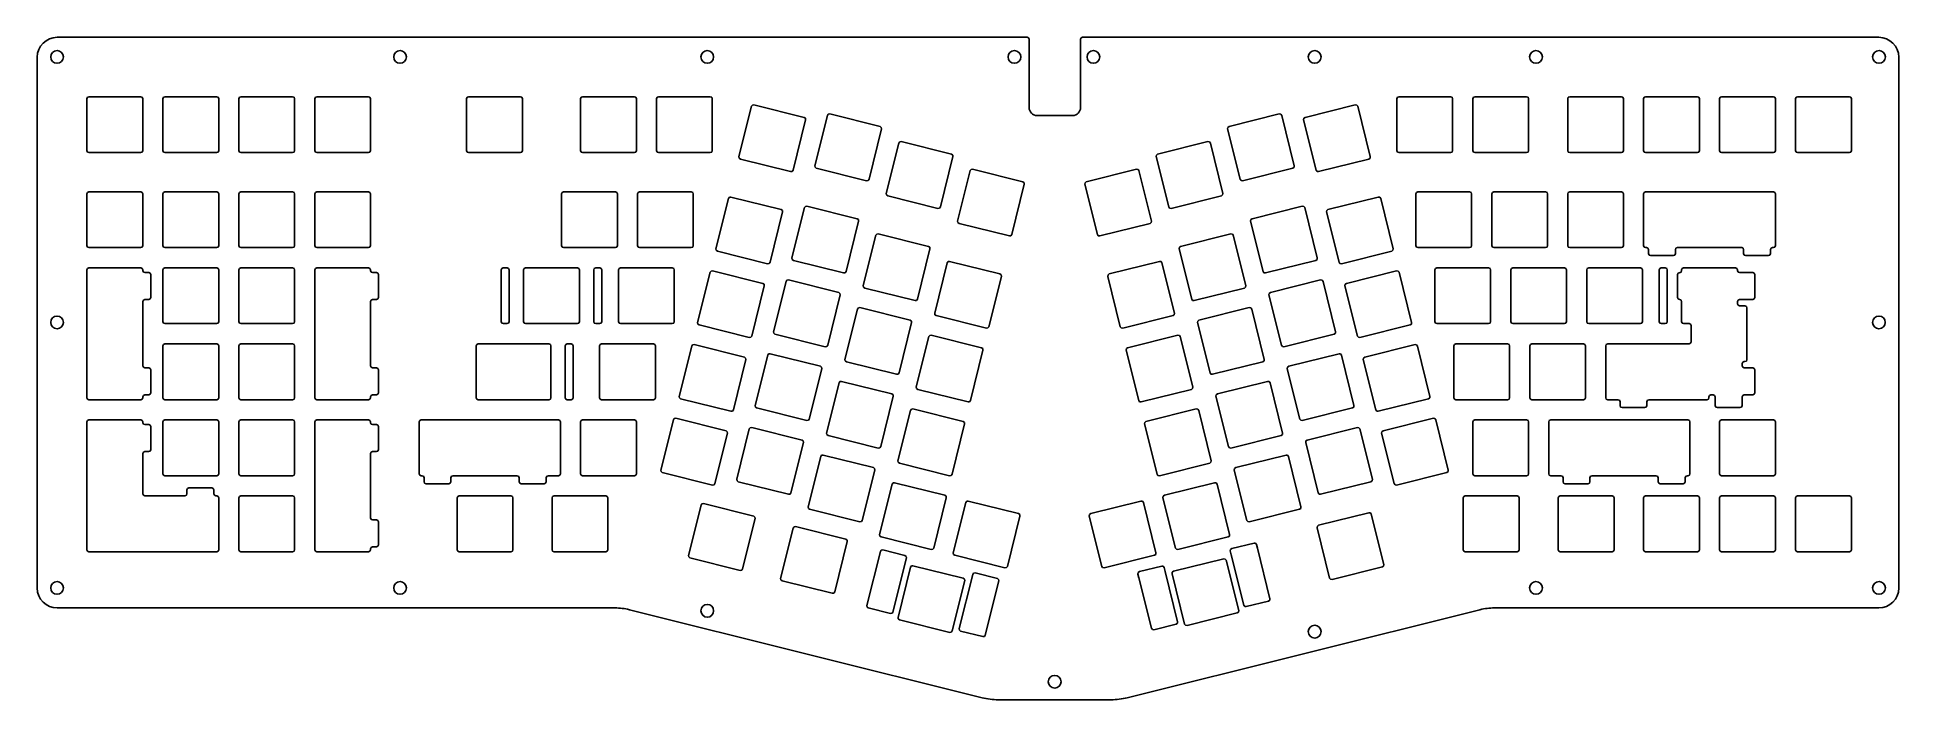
# Model space of a CAD drawing. Header units: millimetres. Extents: x -234 to 234, y -83 to 83.
import ezdxf

# ---------------------------------------------------------------- set-up
doc = ezdxf.new("R2010")
doc.units = ezdxf.units.MM
doc.layers.add('CUTOUTS', color=1, linetype='CONTINUOUS')
doc.layers.add('PERIMETER', color=5, linetype='CONTINUOUS')

msp = doc.modelspace()

# ---------------------------------------------------------------- linework, layer by layer
at = {"layer": 'CUTOUTS'}
for p, q in [((-221.02526, 67.59981), (-220.878813, 67.953363)), ((-221.02526, 54.59981), (-221.02526, 67.59981)), ((-220.878813, 67.953363), (-220.52526, 68.09981)), ((-220.52526, 68.09981), (-207.52526, 68.09981)), ((-207.52526, 68.09981), (-207.171707, 67.953363)), ((-207.171707, 67.953363), (-207.02526, 67.59981)), ((-207.02526, 67.59981), (-207.02526, 54.59981)), ((-201.97526, 67.59981), (-201.828813, 67.953363)), ((-201.97526, 54.59981), (-201.97526, 67.59981)), ((-201.828813, 67.953363), (-201.47526, 68.09981)), ((-201.47526, 68.09981), (-188.47526, 68.09981)), ((-188.47526, 68.09981), (-188.121707, 67.953363)), ((-188.121707, 67.953363), (-187.97526, 67.59981)), ((-187.97526, 67.59981), (-187.97526, 54.59981)), ((-182.92526, 67.59981), (-182.778813, 67.953363)), ((-182.92526, 54.59981), (-182.92526, 67.59981)), ((-182.778813, 67.953363), (-182.42526, 68.09981)), ((-182.42526, 68.09981), (-169.42526, 68.09981)), ((-169.42526, 68.09981), (-169.071707, 67.953363)), ((-169.071707, 67.953363), (-168.92526, 67.59981)), ((-168.92526, 67.59981), (-168.92526, 54.59981)), ((-163.87526, 67.59981), (-163.728813, 67.953363)), ((-163.87526, 54.59981), (-163.87526, 67.59981)), ((-163.728813, 67.953363), (-163.37526, 68.09981)), ((-163.37526, 68.09981), (-150.37526, 68.09981)), ((-150.37526, 68.09981), (-150.021707, 67.953363)), ((-150.021707, 67.953363), (-149.87526, 67.59981)), ((-149.87526, 67.59981), (-149.87526, 54.59981)), ((-125.77476, 67.59981), (-125.628313, 67.953363)), ((-125.77476, 54.59981), (-125.77476, 67.59981)), ((-125.628313, 67.953363), (-125.27476, 68.09981)), ((-125.27476, 68.09981), (-112.27476, 68.09981)), ((-112.27476, 68.09981), (-111.921207, 67.953363)), ((-111.921207, 67.953363), (-111.77476, 67.59981)), ((-111.77476, 67.59981), (-111.77476, 54.59981)), ((-97.19976, 67.59981), (-97.053313, 67.953363)), ((-97.19976, 54.59981), (-97.19976, 67.59981)), ((-97.053313, 67.953363), (-96.69976, 68.09981)), ((-96.69976, 68.09981), (-83.69976, 68.09981)), ((-83.69976, 68.09981), (-83.346207, 67.953363)), ((-83.346207, 67.953363), (-83.19976, 67.59981)), ((-83.19976, 67.59981), (-83.19976, 54.59981)), ((-78.14976, 67.59981), (-78.003313, 67.953363)), ((-78.14976, 54.59981), (-78.14976, 67.59981)), ((-78.003313, 67.953363), (-77.64976, 68.09981)), ((-77.64976, 68.09981), (-64.64976, 68.09981)), ((-64.64976, 68.09981), (-64.296207, 67.953363)), ((-64.296207, 67.953363), (-64.14976, 67.59981)), ((-64.14976, 67.59981), (-64.14976, 54.59981)), ((-57.47576, 53.09681), (-54.33076, 65.70981)), ((-54.33076, 65.70981), (-54.103403, 66.017899)), ((-54.103403, 66.017899), (-53.72476, 66.07481)), ((-53.72476, 66.07481), (-41.11076, 62.92981)), ((84.54824, 62.92981), (97.16124, 66.07481)), ((97.16124, 66.07481), (97.540513, 66.018322)), ((97.540513, 66.018322), (97.76824, 65.70981)), ((97.76824, 65.70981), (100.91324, 53.09681)), ((107.58724, 67.59981), (107.733687, 67.953363)), ((107.58724, 54.59981), (107.58724, 67.59981)), ((107.733687, 67.953363), (108.08724, 68.09981)), ((108.08724, 68.09981), (121.08724, 68.09981)), ((121.08724, 68.09981), (121.440793, 67.953363)), ((121.440793, 67.953363), (121.58724, 67.59981)), ((121.58724, 67.59981), (121.58724, 54.59981)), ((126.63724, 67.59981), (126.783687, 67.953363)), ((126.63724, 54.59981), (126.63724, 67.59981)), ((126.783687, 67.953363), (127.13724, 68.09981)), ((127.13724, 68.09981), (140.13724, 68.09981)), ((140.13724, 68.09981), (140.490793, 67.953363)), ((140.490793, 67.953363), (140.63724, 67.59981)), ((140.63724, 67.59981), (140.63724, 54.59981)), ((150.45024, 67.59981), (150.596687, 67.953363)), ((150.45024, 54.59981), (150.45024, 67.59981)), ((150.596687, 67.953363), (150.95024, 68.09981)), ((150.95024, 68.09981), (163.95024, 68.09981)), ((163.95024, 68.09981), (164.303793, 67.953363)), ((164.303793, 67.953363), (164.45024, 67.59981)), ((164.45024, 67.59981), (164.45024, 54.59981)), ((169.50024, 67.59981), (169.646687, 67.953363)), ((169.50024, 54.59981), (169.50024, 67.59981)), ((169.646687, 67.953363), (170.00024, 68.09981)), ((170.00024, 68.09981), (183.00024, 68.09981)), ((183.00024, 68.09981), (183.353793, 67.953363)), ((183.353793, 67.953363), (183.50024, 67.59981)), ((183.50024, 67.59981), (183.50024, 54.59981)), ((188.55024, 67.59981), (188.696687, 67.953363)), ((188.55024, 54.59981), (188.55024, 67.59981)), ((188.696687, 67.953363), (189.05024, 68.09981)), ((189.05024, 68.09981), (202.05024, 68.09981)), ((202.05024, 68.09981), (202.403793, 67.953363)), ((202.403793, 67.953363), (202.55024, 67.59981)), ((202.55024, 67.59981), (202.55024, 54.59981)), ((207.60024, 67.59981), (207.746687, 67.953363)), ((207.60024, 54.59981), (207.60024, 67.59981)), ((207.746687, 67.953363), (208.10024, 68.09981)), ((208.10024, 68.09981), (221.10024, 68.09981)), ((221.10024, 68.09981), (221.453793, 67.953363)), ((221.453793, 67.953363), (221.60024, 67.59981)), ((221.60024, 67.59981), (221.60024, 54.59981)), ((-40.74676, 62.32381), (-43.89176, 49.70981)), ((-41.11076, 62.92981), (-40.803301, 62.702168)), ((-40.803301, 62.702168), (-40.74676, 62.32381)), ((-38.41576, 50.79781), (-35.27076, 63.41181)), ((-35.27076, 63.41181), (-35.043403, 63.719899)), ((-35.043403, 63.719899), (-34.66476, 63.77681)), ((-34.66476, 63.77681), (-22.05076, 60.63181)), ((65.48724, 60.63181), (78.10124, 63.77681)), ((78.10124, 63.77681), (78.479883, 63.719899)), ((78.479883, 63.719899), (78.70724, 63.41181)), ((78.70724, 63.41181), (81.85224, 50.79781)), ((84.18324, 62.32381), (84.240151, 62.702453)), ((87.32824, 49.70981), (84.18324, 62.32381)), ((84.240151, 62.702453), (84.54824, 62.92981)), ((-21.68676, 60.02481), (-24.83176, 47.41181)), ((-22.05076, 60.63181), (-21.742878, 60.403798)), ((-21.742878, 60.403798), (-21.68676, 60.02481)), ((-20.50776, 43.87881), (-17.36276, 56.49281)), ((-17.36276, 56.49281), (-17.135118, 56.800269)), ((-17.135118, 56.800269), (-16.75676, 56.85681)), ((-16.75676, 56.85681), (-4.14276, 53.71181)), ((47.57924, 53.71181), (60.19324, 56.85681)), ((60.19324, 56.85681), (60.571599, 56.800269)), ((60.571599, 56.800269), (60.79924, 56.49281)), ((60.79924, 56.49281), (63.94424, 43.87881)), ((65.12324, 60.02481), (65.179358, 60.403798)), ((68.26824, 47.41181), (65.12324, 60.02481)), ((65.179358, 60.403798), (65.48724, 60.63181)), ((-220.878813, 54.246257), (-221.02526, 54.59981)), ((-220.52526, 54.09981), (-220.878813, 54.246257)), ((-207.52526, 54.09981), (-220.52526, 54.09981)), ((-207.171707, 54.246257), (-207.52526, 54.09981)), ((-207.02526, 54.59981), (-207.171707, 54.246257)), ((-201.828813, 54.246257), (-201.97526, 54.59981)), ((-201.47526, 54.09981), (-201.828813, 54.246257)), ((-188.47526, 54.09981), (-201.47526, 54.09981)), ((-188.121707, 54.246257), (-188.47526, 54.09981)), ((-187.97526, 54.59981), (-188.121707, 54.246257)), ((-182.778813, 54.246257), (-182.92526, 54.59981)), ((-182.42526, 54.09981), (-182.778813, 54.246257)), ((-169.42526, 54.09981), (-182.42526, 54.09981)), ((-169.071707, 54.246257), (-169.42526, 54.09981)), ((-168.92526, 54.59981), (-169.071707, 54.246257)), ((-163.728813, 54.246257), (-163.87526, 54.59981)), ((-163.37526, 54.09981), (-163.728813, 54.246257)), ((-150.37526, 54.09981), (-163.37526, 54.09981)), ((-150.021707, 54.246257), (-150.37526, 54.09981)), ((-149.87526, 54.59981), (-150.021707, 54.246257)), ((-125.628313, 54.246257), (-125.77476, 54.59981)), ((-125.27476, 54.09981), (-125.628313, 54.246257)), ((-112.27476, 54.09981), (-125.27476, 54.09981)), ((-111.921207, 54.246257), (-112.27476, 54.09981)), ((-111.77476, 54.59981), (-111.921207, 54.246257)), ((-97.053313, 54.246257), (-97.19976, 54.59981)), ((-96.69976, 54.09981), (-97.053313, 54.246257)), ((-83.69976, 54.09981), (-96.69976, 54.09981)), ((-83.346207, 54.246257), (-83.69976, 54.09981)), ((-83.19976, 54.59981), (-83.346207, 54.246257)), ((-78.003313, 54.246257), (-78.14976, 54.59981)), ((-77.64976, 54.09981), (-78.003313, 54.246257)), ((-64.64976, 54.09981), (-77.64976, 54.09981)), ((-64.296207, 54.246257), (-64.64976, 54.09981)), ((-64.14976, 54.59981), (-64.296207, 54.246257)), ((-57.419642, 52.717822), (-57.47576, 53.09681)), ((-57.11176, 52.48981), (-57.419642, 52.717822)), ((-44.49776, 49.34581), (-57.11176, 52.48981)), ((-3.77876, 53.10581), (-6.92376, 40.49181)), ((-4.14276, 53.71181), (-3.835301, 53.484168)), ((-3.835301, 53.484168), (-3.77876, 53.10581)), ((47.21524, 53.10581), (47.271781, 53.484169)), ((50.36024, 40.49181), (47.21524, 53.10581)), ((47.271781, 53.484169), (47.57924, 53.71181)), ((100.54824, 52.48981), (87.93424, 49.34581)), ((100.856752, 52.717537), (100.54824, 52.48981)), ((100.91324, 53.09681), (100.856752, 52.717537)), ((107.733687, 54.246257), (107.58724, 54.59981)), ((108.08724, 54.09981), (107.733687, 54.246257)), ((121.08724, 54.09981), (108.08724, 54.09981)), ((121.440793, 54.246257), (121.08724, 54.09981)), ((121.58724, 54.59981), (121.440793, 54.246257)), ((126.783687, 54.246257), (126.63724, 54.59981)), ((127.13724, 54.09981), (126.783687, 54.246257)), ((140.13724, 54.09981), (127.13724, 54.09981)), ((140.490793, 54.246257), (140.13724, 54.09981)), ((140.63724, 54.59981), (140.490793, 54.246257)), ((150.596687, 54.246257), (150.45024, 54.59981)), ((150.95024, 54.09981), (150.596687, 54.246257)), ((163.95024, 54.09981), (150.95024, 54.09981)), ((164.303793, 54.246257), (163.95024, 54.09981)), ((164.45024, 54.59981), (164.303793, 54.246257)), ((169.646687, 54.246257), (169.50024, 54.59981)), ((170.00024, 54.09981), (169.646687, 54.246257)), ((183.00024, 54.09981), (170.00024, 54.09981)), ((183.353793, 54.246257), (183.00024, 54.09981)), ((183.50024, 54.59981), (183.353793, 54.246257)), ((188.696687, 54.246257), (188.55024, 54.59981)), ((189.05024, 54.09981), (188.696687, 54.246257)), ((202.05024, 54.09981), (189.05024, 54.09981)), ((202.403793, 54.246257), (202.05024, 54.09981)), ((202.55024, 54.59981), (202.403793, 54.246257)), ((207.746687, 54.246257), (207.60024, 54.59981)), ((208.10024, 54.09981), (207.746687, 54.246257)), ((221.10024, 54.09981), (208.10024, 54.09981)), ((221.453793, 54.246257), (221.10024, 54.09981)), ((221.60024, 54.59981), (221.453793, 54.246257)), ((-44.119402, 49.402351), (-44.49776, 49.34581)), ((-43.89176, 49.70981), (-44.119402, 49.402351)), ((-38.359219, 50.419452), (-38.41576, 50.79781)), ((-38.05176, 50.19181), (-38.359219, 50.419452)), ((-25.43776, 47.04681), (-38.05176, 50.19181)), ((-25.059117, 47.103721), (-25.43776, 47.04681)), ((-24.83176, 47.41181), (-25.059117, 47.103721)), ((-2.59976, 36.95981), (0.54524, 49.57381)), ((0.54524, 49.57381), (0.772882, 49.881269)), ((0.772882, 49.881269), (1.15124, 49.93781)), ((1.15124, 49.93781), (13.76524, 46.79281)), ((13.76524, 46.79281), (14.072699, 46.565168)), ((29.363781, 46.565169), (29.67124, 46.79281)), ((29.67124, 46.79281), (42.28524, 49.93781)), ((42.28524, 49.93781), (42.663599, 49.881269)), ((42.663599, 49.881269), (42.89124, 49.57381)), ((42.89124, 49.57381), (46.03624, 36.95981)), ((68.495597, 47.103721), (68.26824, 47.41181)), ((68.87424, 47.04681), (68.495597, 47.103721)), ((81.48824, 50.19181), (68.87424, 47.04681)), ((81.795699, 50.419451), (81.48824, 50.19181)), ((81.85224, 50.79781), (81.795699, 50.419451)), ((87.555881, 49.402351), (87.32824, 49.70981)), ((87.93424, 49.34581), (87.555881, 49.402351)), ((-221.02526, 43.78781), (-220.878813, 44.141363)), ((-221.02526, 30.78781), (-221.02526, 43.78781)), ((-220.878813, 44.141363), (-220.52526, 44.28781)), ((-220.52526, 44.28781), (-207.52526, 44.28781)), ((-207.52526, 44.28781), (-207.171707, 44.141363)), ((-207.171707, 44.141363), (-207.02526, 43.78781)), ((-207.02526, 43.78781), (-207.02526, 30.78781)), ((-201.97526, 43.78781), (-201.828813, 44.141363)), ((-201.97526, 30.78781), (-201.97526, 43.78781)), ((-201.828813, 44.141363), (-201.47526, 44.28781)), ((-201.47526, 44.28781), (-188.47526, 44.28781)), ((-188.47526, 44.28781), (-188.121707, 44.141363)), ((-188.121707, 44.141363), (-187.97526, 43.78781)), ((-187.97526, 43.78781), (-187.97526, 30.78781)), ((-182.92526, 43.78781), (-182.778813, 44.141363)), ((-182.92526, 30.78781), (-182.92526, 43.78781)), ((-182.778813, 44.141363), (-182.42526, 44.28781)), ((-182.42526, 44.28781), (-169.42526, 44.28781)), ((-169.42526, 44.28781), (-169.071707, 44.141363)), ((-169.071707, 44.141363), (-168.92526, 43.78781)), ((-168.92526, 43.78781), (-168.92526, 30.78781)), ((-163.87526, 43.78781), (-163.728813, 44.141363)), ((-163.87526, 30.78781), (-163.87526, 43.78781)), ((-163.728813, 44.141363), (-163.37526, 44.28781)), ((-163.37526, 44.28781), (-150.37526, 44.28781)), ((-150.37526, 44.28781), (-150.021707, 44.141363)), ((-150.021707, 44.141363), (-149.87526, 43.78781)), ((-149.87526, 43.78781), (-149.87526, 30.78781)), ((-101.96276, 43.78781), (-101.816313, 44.141363)), ((-101.96276, 30.78781), (-101.96276, 43.78781)), ((-101.816313, 44.141363), (-101.46276, 44.28781)), ((-101.46276, 44.28781), (-88.46276, 44.28781)), ((-88.46276, 44.28781), (-88.109207, 44.141363)), ((-88.109207, 44.141363), (-87.96276, 43.78781)), ((-87.96276, 43.78781), (-87.96276, 30.78781)), ((-82.91276, 43.78781), (-82.766313, 44.141363)), ((-82.91276, 30.78781), (-82.91276, 43.78781)), ((-82.766313, 44.141363), (-82.41276, 44.28781)), ((-82.41276, 44.28781), (-69.41276, 44.28781)), ((-69.41276, 44.28781), (-69.059207, 44.141363)), ((-69.059207, 44.141363), (-68.91276, 43.78781)), ((-68.91276, 43.78781), (-68.91276, 30.78781)), ((-63.23676, 29.99081), (-60.09176, 42.60481)), ((-60.09176, 42.60481), (-59.864118, 42.912269)), ((-59.864118, 42.912269), (-59.48576, 42.96881)), ((-59.48576, 42.96881), (-46.87176, 39.82381)), ((-20.451219, 43.500452), (-20.50776, 43.87881)), ((-20.14376, 43.27281), (-20.451219, 43.500452)), ((-7.52976, 40.12781), (-20.14376, 43.27281)), ((14.12924, 46.18681), (10.98524, 33.57281)), ((14.072699, 46.565168), (14.12924, 46.18681)), ((29.30724, 46.18681), (29.363781, 46.565169)), ((32.45224, 33.57281), (29.30724, 46.18681)), ((63.58024, 43.27281), (50.96624, 40.12781)), ((63.887699, 43.500451), (63.58024, 43.27281)), ((63.94424, 43.87881), (63.887699, 43.500451)), ((90.30824, 39.82381), (102.92224, 42.96881)), ((102.92224, 42.96881), (103.300599, 42.912269)), ((103.300599, 42.912269), (103.52824, 42.60481)), ((103.52824, 42.60481), (106.67324, 29.99081)), ((112.35024, 43.78781), (112.496687, 44.141363)), ((112.35024, 30.78781), (112.35024, 43.78781)), ((112.496687, 44.141363), (112.85024, 44.28781)), ((112.85024, 44.28781), (125.85024, 44.28781)), ((125.85024, 44.28781), (126.203793, 44.141363)), ((126.203793, 44.141363), (126.35024, 43.78781)), ((126.35024, 43.78781), (126.35024, 30.78781)), ((131.40024, 43.78781), (131.546687, 44.141363)), ((131.40024, 30.78781), (131.40024, 43.78781)), ((131.546687, 44.141363), (131.90024, 44.28781)), ((131.90024, 44.28781), (144.90024, 44.28781)), ((144.90024, 44.28781), (145.253793, 44.141363)), ((145.253793, 44.141363), (145.40024, 43.78781)), ((145.40024, 43.78781), (145.40024, 30.78781)), ((150.45024, 43.78781), (150.596687, 44.141363)), ((150.45024, 30.78781), (150.45024, 43.78781)), ((150.596687, 44.141363), (150.95024, 44.28781)), ((150.95024, 44.28781), (163.95024, 44.28781)), ((163.95024, 44.28781), (164.303793, 44.141363)), ((164.303793, 44.141363), (164.45024, 43.78781)), ((164.45024, 43.78781), (164.45024, 30.78781)), ((169.50024, 43.78781), (169.646687, 44.141363)), ((169.50024, 30.78781), (169.50024, 43.78781)), ((169.646687, 44.141363), (170.00024, 44.28781)), ((170.00024, 44.28781), (202.05024, 44.28781)), ((202.05024, 44.28781), (202.403793, 44.141363)), ((202.403793, 44.141363), (202.55024, 43.78781)), ((202.55024, 43.78781), (202.55024, 30.78781)), ((-46.50776, 39.21781), (-49.65276, 26.60481)), ((-46.87176, 39.82381), (-46.564301, 39.596168)), ((-46.564301, 39.596168), (-46.50776, 39.21781)), ((-44.17676, 27.69281), (-41.03176, 40.30681)), ((-41.03176, 40.30681), (-40.803748, 40.614692)), ((-40.803748, 40.614692), (-40.42476, 40.67081)), ((-40.42476, 40.67081), (-27.81176, 37.52581)), ((-27.81176, 37.52581), (-27.503671, 37.298453)), ((-7.151402, 40.184351), (-7.52976, 40.12781)), ((-6.92376, 40.49181), (-7.151402, 40.184351)), ((50.587881, 40.184351), (50.36024, 40.49181)), ((50.96624, 40.12781), (50.587881, 40.184351)), ((70.940781, 37.298169), (71.24824, 37.52581)), ((71.24824, 37.52581), (83.86224, 40.67081)), ((83.86224, 40.67081), (84.240599, 40.614269)), ((84.240599, 40.614269), (84.46824, 40.30681)), ((84.46824, 40.30681), (87.61324, 27.69281)), ((89.94424, 39.21781), (90.000781, 39.596169)), ((93.08924, 26.60481), (89.94424, 39.21781)), ((90.000781, 39.596169), (90.30824, 39.82381)), ((-27.44676, 36.91981), (-30.59176, 24.30581)), ((-27.503671, 37.298453), (-27.44676, 36.91981)), ((-26.26776, 20.77381), (-23.12276, 33.38781)), ((-23.12276, 33.38781), (-22.895118, 33.695269)), ((-22.895118, 33.695269), (-22.51676, 33.75181)), ((-22.51676, 33.75181), (-9.90376, 30.60681)), ((-2.542849, 36.581167), (-2.59976, 36.95981)), ((-2.23476, 36.35381), (-2.542849, 36.581167)), ((10.37824, 33.20881), (-2.23476, 36.35381)), ((10.757228, 33.264928), (10.37824, 33.20881)), ((10.98524, 33.57281), (10.757228, 33.264928)), ((32.679881, 33.265351), (32.45224, 33.57281)), ((33.05824, 33.20881), (32.679881, 33.265351)), ((45.67224, 36.35381), (33.05824, 33.20881)), ((45.979699, 36.581451), (45.67224, 36.35381)), ((46.03624, 36.95981), (45.979699, 36.581451)), ((53.34024, 30.60681), (65.95424, 33.75181)), ((65.95424, 33.75181), (66.332599, 33.695269)), ((66.332599, 33.695269), (66.56024, 33.38781)), ((66.56024, 33.38781), (69.70524, 20.77381)), ((70.88424, 36.91981), (70.940781, 37.298169)), ((74.02924, 24.30581), (70.88424, 36.91981)), ((-220.878813, 30.434257), (-221.02526, 30.78781)), ((-220.52526, 30.28781), (-220.878813, 30.434257)), ((-207.52526, 30.28781), (-220.52526, 30.28781)), ((-207.171707, 30.434257), (-207.52526, 30.28781)), ((-207.02526, 30.78781), (-207.171707, 30.434257)), ((-201.828813, 30.434257), (-201.97526, 30.78781)), ((-201.47526, 30.28781), (-201.828813, 30.434257)), ((-188.47526, 30.28781), (-201.47526, 30.28781)), ((-188.121707, 30.434257), (-188.47526, 30.28781)), ((-187.97526, 30.78781), (-188.121707, 30.434257)), ((-182.778813, 30.434257), (-182.92526, 30.78781)), ((-182.42526, 30.28781), (-182.778813, 30.434257)), ((-169.42526, 30.28781), (-182.42526, 30.28781)), ((-169.071707, 30.434257), (-169.42526, 30.28781)), ((-168.92526, 30.78781), (-169.071707, 30.434257)), ((-163.728813, 30.434257), (-163.87526, 30.78781)), ((-163.37526, 30.28781), (-163.728813, 30.434257)), ((-150.37526, 30.28781), (-163.37526, 30.28781)), ((-150.021707, 30.434257), (-150.37526, 30.28781)), ((-149.87526, 30.78781), (-150.021707, 30.434257)), ((-101.816313, 30.434257), (-101.96276, 30.78781)), ((-101.46276, 30.28781), (-101.816313, 30.434257)), ((-88.46276, 30.28781), (-101.46276, 30.28781)), ((-88.109207, 30.434257), (-88.46276, 30.28781)), ((-87.96276, 30.78781), (-88.109207, 30.434257)), ((-82.766313, 30.434257), (-82.91276, 30.78781)), ((-82.41276, 30.28781), (-82.766313, 30.434257)), ((-69.41276, 30.28781), (-82.41276, 30.28781)), ((-69.059207, 30.434257), (-69.41276, 30.28781)), ((-68.91276, 30.78781), (-69.059207, 30.434257)), ((-63.180219, 29.612452), (-63.23676, 29.99081)), ((-62.87276, 29.38481), (-63.180219, 29.612452)), ((-50.25876, 26.23981), (-62.87276, 29.38481)), ((-9.53876, 30.00081), (-12.68376, 17.38711)), ((-9.90376, 30.60681), (-9.595671, 30.379453)), ((-9.595671, 30.379453), (-9.53876, 30.00081)), ((52.97624, 30.00081), (53.032781, 30.379169)), ((56.12124, 17.38711), (52.97624, 30.00081)), ((53.032781, 30.379169), (53.34024, 30.60681)), ((106.30924, 29.38481), (93.69524, 26.23981)), ((106.616699, 29.612451), (106.30924, 29.38481)), ((106.67324, 29.99081), (106.616699, 29.612451)), ((112.496687, 30.434257), (112.35024, 30.78781)), ((112.85024, 30.28781), (112.496687, 30.434257)), ((125.85024, 30.28781), (112.85024, 30.28781)), ((126.203793, 30.434257), (125.85024, 30.28781)), ((126.35024, 30.78781), (126.203793, 30.434257)), ((131.546687, 30.434257), (131.40024, 30.78781)), ((131.90024, 30.28781), (131.546687, 30.434257)), ((144.90024, 30.28781), (131.90024, 30.28781)), ((145.253793, 30.434257), (144.90024, 30.28781)), ((145.40024, 30.78781), (145.253793, 30.434257)), ((150.596687, 30.434257), (150.45024, 30.78781)), ((150.95024, 30.28781), (150.596687, 30.434257)), ((163.95024, 30.28781), (150.95024, 30.28781)), ((164.303793, 30.434257), (163.95024, 30.28781)), ((164.45024, 30.78781), (164.303793, 30.434257)), ((169.646687, 30.434257), (169.50024, 30.78781)), ((170.00024, 30.28781), (169.646687, 30.434257)), ((170.21224, 30.28781), (170.00024, 30.28781)), ((170.565793, 30.141363), (170.21224, 30.28781)), ((170.71224, 29.78781), (170.565793, 30.141363)), ((170.71224, 28.78781), (170.71224, 29.78781)), ((170.858687, 28.434257), (170.71224, 28.78781)), ((171.21224, 28.28781), (170.858687, 28.434257)), ((176.96224, 28.28781), (171.21224, 28.28781)), ((177.315793, 28.434257), (176.96224, 28.28781)), ((177.46224, 28.78781), (177.315793, 28.434257)), ((177.608687, 30.141363), (177.46224, 29.78781)), ((177.46224, 29.78781), (177.46224, 28.78781)), ((177.96224, 30.28781), (177.608687, 30.141363)), ((194.08824, 30.28781), (177.96224, 30.28781)), ((194.441793, 30.141363), (194.08824, 30.28781)), ((194.58824, 29.78781), (194.441793, 30.141363)), ((194.58824, 28.78781), (194.58824, 29.78781)), ((194.734687, 28.434257), (194.58824, 28.78781)), ((195.08824, 28.28781), (194.734687, 28.434257)), ((200.83824, 28.28781), (195.08824, 28.28781)), ((201.191793, 28.434257), (200.83824, 28.28781)), ((201.33824, 28.78781), (201.191793, 28.434257)), ((201.484687, 30.141363), (201.33824, 29.78781)), ((201.33824, 29.78781), (201.33824, 28.78781)), ((201.83824, 30.28781), (201.484687, 30.141363)), ((202.05024, 30.28781), (201.83824, 30.28781)), ((202.403793, 30.434257), (202.05024, 30.28781)), ((202.55024, 30.78781), (202.403793, 30.434257)), ((-221.02526, 24.73781), (-220.878813, 25.091363)), ((-221.02526, -7.31229), (-221.02526, 24.73781)), ((-220.878813, 25.091363), (-220.52526, 25.23781)), ((-220.52526, 25.23781), (-207.52526, 25.23781)), ((-207.52526, 25.23781), (-207.171707, 25.091363)), ((-207.171707, 25.091363), (-207.02526, 24.73781)), ((-207.02526, 24.73781), (-207.02526, 24.52581)), ((-207.02526, 24.52581), (-206.878813, 24.172257)), ((-206.878813, 24.172257), (-206.52526, 24.02581)), ((-206.52526, 24.02581), (-205.52526, 24.02581)), ((-205.52526, 24.02581), (-205.171707, 23.879363)), ((-205.171707, 23.879363), (-205.02526, 23.52581)), ((-205.02526, 23.52581), (-205.02526, 17.77571)), ((-201.97526, 24.73781), (-201.828813, 25.091363)), ((-201.97526, 11.73771), (-201.97526, 24.73781)), ((-201.828813, 25.091363), (-201.47526, 25.23781)), ((-201.47526, 25.23781), (-188.47526, 25.23781)), ((-188.47526, 25.23781), (-188.121707, 25.091363)), ((-188.121707, 25.091363), (-187.97526, 24.73781)), ((-187.97526, 24.73781), (-187.97526, 11.73771)), ((-182.92526, 24.73781), (-182.778813, 25.091363)), ((-182.92526, 11.73771), (-182.92526, 24.73781)), ((-182.778813, 25.091363), (-182.42526, 25.23781)), ((-182.42526, 25.23781), (-169.42526, 25.23781)), ((-169.42526, 25.23781), (-169.071707, 25.091363)), ((-169.071707, 25.091363), (-168.92526, 24.73781)), ((-168.92526, 24.73781), (-168.92526, 11.73771)), ((-163.87526, 24.73781), (-163.728813, 25.091363)), ((-163.87526, -7.31229), (-163.87526, 24.73781)), ((-163.728813, 25.091363), (-163.37526, 25.23781)), ((-163.37526, 25.23781), (-150.37526, 25.23781)), ((-150.37526, 25.23781), (-150.021707, 25.091363)), ((-150.021707, 25.091363), (-149.87526, 24.73781)), ((-149.87526, 24.73781), (-149.87526, 24.52581)), ((-149.87526, 24.52581), (-149.728813, 24.172257)), ((-149.728813, 24.172257), (-149.37526, 24.02581)), ((-149.37526, 24.02581), (-148.37526, 24.02581)), ((-148.37526, 24.02581), (-148.021707, 23.879363)), ((-148.021707, 23.879363), (-147.87526, 23.52581)), ((-147.87526, 23.52581), (-147.87526, 17.77571)), ((-117.08776, 24.73781), (-116.941313, 25.091363)), ((-117.08776, 11.73771), (-117.08776, 24.73781)), ((-116.941313, 25.091363), (-116.58776, 25.23781)), ((-116.58776, 25.23781), (-115.58776, 25.23781)), ((-115.58776, 25.23781), (-115.234207, 25.091363)), ((-115.234207, 25.091363), (-115.08776, 24.73781)), ((-115.08776, 24.73781), (-115.08776, 11.73771)), ((-111.48776, 24.73781), (-111.341313, 25.091363)), ((-111.48776, 11.73771), (-111.48776, 24.73781)), ((-111.341313, 25.091363), (-110.98776, 25.23781)), ((-110.98776, 25.23781), (-97.98776, 25.23781)), ((-97.98776, 25.23781), (-97.634207, 25.091363)), ((-97.634207, 25.091363), (-97.48776, 24.73781)), ((-97.48776, 24.73781), (-97.48776, 11.73771)), ((-93.88776, 24.73781), (-93.741313, 25.091363)), ((-93.88776, 11.73771), (-93.88776, 24.73781)), ((-93.741313, 25.091363), (-93.38776, 25.23781)), ((-93.38776, 25.23781), (-92.38776, 25.23781)), ((-92.38776, 25.23781), (-92.034207, 25.091363)), ((-92.034207, 25.091363), (-91.88776, 24.73781)), ((-91.88776, 24.73781), (-91.88776, 11.73771)), ((-87.67476, 24.73781), (-87.528313, 25.091363)), ((-87.67476, 11.73771), (-87.67476, 24.73781)), ((-87.528313, 25.091363), (-87.17476, 25.23781)), ((-87.17476, 25.23781), (-74.17476, 25.23781)), ((-74.17476, 25.23781), (-73.821207, 25.091363)), ((-73.821207, 25.091363), (-73.67476, 24.73781)), ((-73.67476, 24.73781), (-73.67476, 11.73771)), ((-67.84476, 11.50711), (-64.69976, 24.12081)), ((-64.69976, 24.12081), (-64.472118, 24.428269)), ((-64.472118, 24.428269), (-64.09376, 24.48481)), ((-64.09376, 24.48481), (-51.47976, 21.33981)), ((-49.880117, 26.296721), (-50.25876, 26.23981)), ((-49.65276, 26.60481), (-49.880117, 26.296721)), ((-44.119849, 27.314167), (-44.17676, 27.69281)), ((-43.81176, 27.08681), (-44.119849, 27.314167)), ((-31.19776, 23.94181), (-43.81176, 27.08681)), ((-30.819402, 23.998351), (-31.19776, 23.94181)), ((-30.59176, 24.30581), (-30.819402, 23.998351)), ((-8.35976, 13.85491), (-5.21476, 26.46881)), ((-5.21476, 26.46881), (-4.987118, 26.776269)), ((-4.987118, 26.776269), (-4.60876, 26.83281)), ((-4.60876, 26.83281), (8.00524, 23.68781)), ((8.00524, 23.68781), (8.312699, 23.460168)), ((8.312699, 23.460168), (8.36924, 23.08181)), ((35.06824, 23.08181), (35.124781, 23.460169)), ((35.124781, 23.460169), (35.43224, 23.68781)), ((35.43224, 23.68781), (48.04624, 26.83281)), ((48.04624, 26.83281), (48.424599, 26.776269)), ((48.424599, 26.776269), (48.65224, 26.46881)), ((48.65224, 26.46881), (51.79724, 13.85491)), ((74.256881, 23.998351), (74.02924, 24.30581)), ((74.63524, 23.94181), (74.256881, 23.998351)), ((87.24924, 27.08681), (74.63524, 23.94181)), ((87.556699, 27.314451), (87.24924, 27.08681)), ((87.61324, 27.69281), (87.556699, 27.314451)), ((93.316597, 26.296721), (93.08924, 26.60481)), ((93.69524, 26.23981), (93.316597, 26.296721)), ((94.91724, 21.33981), (107.53124, 24.48481)), ((107.53124, 24.48481), (107.909599, 24.428269)), ((107.909599, 24.428269), (108.13724, 24.12081)), ((108.13724, 24.12081), (111.28224, 11.50711)), ((117.11224, 24.73781), (117.258687, 25.091363)), ((117.11224, 11.73771), (117.11224, 24.73781)), ((117.258687, 25.091363), (117.61224, 25.23781)), ((117.61224, 25.23781), (130.61224, 25.23781)), ((130.61224, 25.23781), (130.965793, 25.091363)), ((130.965793, 25.091363), (131.11224, 24.73781)), ((131.11224, 24.73781), (131.11224, 11.73771)), ((136.16224, 24.73781), (136.308687, 25.091363)), ((136.16224, 11.73771), (136.16224, 24.73781)), ((136.308687, 25.091363), (136.66224, 25.23781)), ((136.66224, 25.23781), (149.66224, 25.23781)), ((149.66224, 25.23781), (150.015793, 25.091363)), ((150.015793, 25.091363), (150.16224, 24.73781)), ((150.16224, 24.73781), (150.16224, 11.73771)), ((155.21224, 24.73781), (155.358687, 25.091363)), ((155.21224, 11.73771), (155.21224, 24.73781)), ((155.358687, 25.091363), (155.71224, 25.23781)), ((155.71224, 25.23781), (168.71224, 25.23781)), ((168.71224, 25.23781), (169.065793, 25.091363)), ((169.065793, 25.091363), (169.21224, 24.73781)), ((169.21224, 24.73781), (169.21224, 11.73771)), ((173.42524, 24.73781), (173.571687, 25.091363)), ((173.42524, 11.73771), (173.42524, 24.73781)), ((173.571687, 25.091363), (173.92524, 25.23781)), ((173.92524, 25.23781), (174.92524, 25.23781)), ((174.92524, 25.23781), (175.278793, 25.091363)), ((175.278793, 25.091363), (175.42524, 24.73781)), ((175.42524, 24.73781), (175.42524, 11.73771)), ((178.02524, 23.52581), (178.171687, 23.879363)), ((178.02524, 17.77571), (178.02524, 23.52581)), ((178.171687, 23.879363), (178.878793, 24.172257)), ((178.878793, 24.172257), (179.02524, 24.52581)), ((179.02524, 24.73781), (179.171687, 25.091363)), ((179.02524, 24.52581), (179.02524, 24.73781)), ((179.171687, 25.091363), (179.52524, 25.23781)), ((179.52524, 25.23781), (192.52524, 25.23781)), ((192.52524, 25.23781), (192.878793, 25.091363)), ((192.878793, 25.091363), (193.02524, 24.73781)), ((193.02524, 24.73781), (193.02524, 24.52581)), ((193.02524, 24.52581), (193.171687, 24.172257)), ((193.171687, 24.172257), (193.52524, 24.02581)), ((193.52524, 24.02581), (196.90624, 24.02581)), ((196.90624, 24.02581), (197.259793, 23.879363)), ((197.259793, 23.879363), (197.40624, 23.52581)), ((197.40624, 23.52581), (197.40624, 17.77571)), ((-51.11576, 20.73381), (-54.26076, 8.12021)), ((-51.47976, 21.33981), (-51.172301, 21.112168)), ((-51.172301, 21.112168), (-51.11576, 20.73381)), ((-48.78476, 9.20901), (-45.63976, 21.82281)), ((-45.63976, 21.82281), (-45.412118, 22.130269)), ((-45.412118, 22.130269), (-45.03376, 22.18681)), ((-45.03376, 22.18681), (-32.41976, 19.04201)), ((-32.41976, 19.04201), (-32.112259, 18.814331)), ((-32.112259, 18.814331), (-32.05576, 18.43591)), ((-26.211219, 20.395452), (-26.26776, 20.77381)), ((-25.90376, 20.16781), (-26.211219, 20.395452)), ((-13.28976, 17.02291), (-25.90376, 20.16781)), ((8.36924, 23.08181), (5.22424, 10.46801)), ((38.21324, 10.46801), (35.06824, 23.08181)), ((69.34124, 20.16781), (56.72724, 17.02291)), ((69.648699, 20.395451), (69.34124, 20.16781)), ((69.70524, 20.77381), (69.648699, 20.395451)), ((75.49324, 18.43591), (75.549738, 18.814331)), ((75.549738, 18.814331), (75.85724, 19.04201)), ((75.85724, 19.04201), (88.47124, 22.18681)), ((88.47124, 22.18681), (88.849599, 22.130269)), ((88.849599, 22.130269), (89.07724, 21.82281)), ((89.07724, 21.82281), (92.22224, 9.20901)), ((94.55324, 20.73381), (94.609781, 21.112169)), ((97.69824, 8.12021), (94.55324, 20.73381)), ((94.609781, 21.112169), (94.91724, 21.33981)), ((-206.878813, 17.129263), (-207.02526, 16.77571)), ((-207.02526, 16.77571), (-207.02526, 0.64971)), ((-206.52526, 17.27571), (-206.878813, 17.129263)), ((-205.52526, 17.27571), (-206.52526, 17.27571)), ((-205.171707, 17.422157), (-205.52526, 17.27571)), ((-205.02526, 17.77571), (-205.171707, 17.422157)), ((-149.728813, 17.129263), (-149.87526, 16.77571)), ((-149.87526, 16.77571), (-149.87526, 0.64971)), ((-149.37526, 17.27571), (-149.728813, 17.129263)), ((-148.37526, 17.27571), (-149.37526, 17.27571)), ((-148.021707, 17.422157), (-148.37526, 17.27571)), ((-147.87526, 17.77571), (-148.021707, 17.422157)), ((-32.05576, 18.43591), (-35.20076, 5.82211)), ((-30.87676, 2.28991), (-27.73176, 14.90371)), ((-27.73176, 14.90371), (-27.504175, 15.211295)), ((-27.504175, 15.211295), (-27.12576, 15.26791)), ((-27.12576, 15.26791), (-14.51176, 12.12291)), ((-12.911345, 17.079525), (-13.28976, 17.02291)), ((-12.68376, 17.38711), (-12.911345, 17.079525)), ((56.348825, 17.079525), (56.12124, 17.38711)), ((56.72724, 17.02291), (56.348825, 17.079525)), ((57.94924, 12.12291), (70.56324, 15.26791)), ((70.56324, 15.26791), (70.941655, 15.211295)), ((70.941655, 15.211295), (71.16924, 14.90371)), ((71.16924, 14.90371), (74.31424, 2.28991)), ((78.63824, 5.82211), (75.49324, 18.43591)), ((178.171687, 17.422157), (178.02524, 17.77571)), ((178.878793, 17.129263), (178.171687, 17.422157)), ((179.02524, 16.77571), (178.878793, 17.129263)), ((179.02524, 11.73771), (179.02524, 16.77571)), ((193.171687, 17.129263), (193.02524, 16.77571)), ((193.02524, 16.77571), (193.02524, 16.21271)), ((193.02524, 16.21271), (193.171687, 15.859157)), ((193.52524, 17.27571), (193.171687, 17.129263)), ((193.171687, 15.859157), (193.52524, 15.71271)), ((196.90624, 17.27571), (193.52524, 17.27571)), ((193.52524, 15.71271), (194.90624, 15.71271)), ((194.90624, 15.71271), (195.259793, 15.566263)), ((195.259793, 15.566263), (195.40624, 15.21271)), ((195.40624, 15.21271), (195.40624, 2.21271)), ((197.259802, 17.422148), (196.90624, 17.27571)), ((197.40624, 17.77571), (197.259802, 17.422148)), ((-201.828813, 11.384157), (-201.97526, 11.73771)), ((-201.47526, 11.23771), (-201.828813, 11.384157)), ((-188.47526, 11.23771), (-201.47526, 11.23771)), ((-188.121707, 11.384157), (-188.47526, 11.23771)), ((-187.97526, 11.73771), (-188.121707, 11.384157)), ((-182.778813, 11.384157), (-182.92526, 11.73771)), ((-182.42526, 11.23771), (-182.778813, 11.384157)), ((-169.42526, 11.23771), (-182.42526, 11.23771)), ((-169.071707, 11.384157), (-169.42526, 11.23771)), ((-168.92526, 11.73771), (-169.071707, 11.384157)), ((-116.941313, 11.384157), (-117.08776, 11.73771)), ((-116.58776, 11.23771), (-116.941313, 11.384157)), ((-115.58776, 11.23771), (-116.58776, 11.23771)), ((-115.234207, 11.384157), (-115.58776, 11.23771)), ((-115.08776, 11.73771), (-115.234207, 11.384157)), ((-111.341313, 11.384157), (-111.48776, 11.73771)), ((-110.98776, 11.23771), (-111.341313, 11.384157)), ((-97.98776, 11.23771), (-110.98776, 11.23771)), ((-97.634207, 11.384157), (-97.98776, 11.23771)), ((-97.48776, 11.73771), (-97.634207, 11.384157)), ((-93.741313, 11.384157), (-93.88776, 11.73771)), ((-93.38776, 11.23771), (-93.741313, 11.384157)), ((-92.38776, 11.23771), (-93.38776, 11.23771)), ((-92.034207, 11.384157), (-92.38776, 11.23771)), ((-91.88776, 11.73771), (-92.034207, 11.384157)), ((-87.528313, 11.384157), (-87.67476, 11.73771)), ((-87.17476, 11.23771), (-87.528313, 11.384157)), ((-74.17476, 11.23771), (-87.17476, 11.23771)), ((-73.821207, 11.384157), (-74.17476, 11.23771)), ((-73.67476, 11.73771), (-73.821207, 11.384157)), ((-67.788261, 11.128689), (-67.84476, 11.50711)), ((-67.48076, 10.90101), (-67.788261, 11.128689)), ((-54.86676, 7.75601), (-67.48076, 10.90101)), ((-14.14776, 11.51681), (-17.29276, -1.09699)), ((-14.51176, 12.12291), (-14.204259, 11.895231)), ((-14.204259, 11.895231), (-14.14776, 11.51681)), ((-8.303261, 13.476489), (-8.35976, 13.85491)), ((-7.99576, 13.24881), (-8.303261, 13.476489)), ((4.61824, 10.10381), (-7.99576, 13.24881)), ((4.996655, 10.160425), (4.61824, 10.10381)), ((5.22424, 10.46801), (4.996655, 10.160425)), ((38.440825, 10.160425), (38.21324, 10.46801)), ((38.81924, 10.10381), (38.440825, 10.160425)), ((51.43324, 13.24881), (38.81924, 10.10381)), ((51.740742, 13.476489), (51.43324, 13.24881)), ((51.79724, 13.85491), (51.740742, 13.476489)), ((57.58424, 11.51681), (57.641109, 11.895516)), ((60.72924, -1.09699), (57.58424, 11.51681)), ((57.641109, 11.895516), (57.94924, 12.12291)), ((110.91824, 10.90101), (98.30424, 7.75601)), ((111.225742, 11.128689), (110.91824, 10.90101)), ((111.28224, 11.50711), (111.225742, 11.128689)), ((117.258687, 11.384157), (117.11224, 11.73771)), ((117.61224, 11.23771), (117.258687, 11.384157)), ((130.61224, 11.23771), (117.61224, 11.23771)), ((130.965793, 11.384157), (130.61224, 11.23771)), ((131.11224, 11.73771), (130.965793, 11.384157)), ((136.308687, 11.384157), (136.16224, 11.73771)), ((136.66224, 11.23771), (136.308687, 11.384157)), ((149.66224, 11.23771), (136.66224, 11.23771)), ((150.015793, 11.384157), (149.66224, 11.23771)), ((150.16224, 11.73771), (150.015793, 11.384157)), ((155.358687, 11.384157), (155.21224, 11.73771)), ((155.71224, 11.23771), (155.358687, 11.384157)), ((168.71224, 11.23771), (155.71224, 11.23771)), ((169.065793, 11.384157), (168.71224, 11.23771)), ((169.21224, 11.73771), (169.065793, 11.384157)), ((173.571687, 11.384157), (173.42524, 11.73771)), ((173.92524, 11.23771), (173.571687, 11.384157)), ((174.92524, 11.23771), (173.92524, 11.23771)), ((175.278793, 11.384157), (174.92524, 11.23771)), ((175.42524, 11.73771), (175.278793, 11.384157)), ((179.171687, 11.384157), (179.02524, 11.73771)), ((179.52524, 11.23771), (179.171687, 11.384157)), ((180.90624, 11.23771), (179.52524, 11.23771)), ((181.259793, 11.091263), (180.90624, 11.23771)), ((181.40624, 10.73771), (181.259793, 11.091263)), ((181.40624, 6.68771), (181.40624, 10.73771)), ((-201.97526, 5.68771), (-201.828813, 6.041263)), ((-201.97526, -7.31229), (-201.97526, 5.68771)), ((-201.828813, 6.041263), (-201.47526, 6.18771)), ((-201.47526, 6.18771), (-188.47526, 6.18771)), ((-188.47526, 6.18771), (-188.121707, 6.041263)), ((-188.121707, 6.041263), (-187.97526, 5.68771)), ((-187.97526, 5.68771), (-187.97526, -7.31229)), ((-182.92526, 5.68771), (-182.778813, 6.041263)), ((-182.92526, -7.31229), (-182.92526, 5.68771)), ((-182.778813, 6.041263), (-182.42526, 6.18771)), ((-182.42526, 6.18771), (-169.42526, 6.18771)), ((-169.42526, 6.18771), (-169.071707, 6.041263)), ((-169.071707, 6.041263), (-168.92526, 5.68771)), ((-168.92526, 5.68771), (-168.92526, -7.31229)), ((-123.39376, 5.68771), (-123.247313, 6.041263)), ((-123.39376, -7.31229), (-123.39376, 5.68771)), ((-123.247313, 6.041263), (-122.89376, 6.18771)), ((-122.89376, 6.18771), (-105.13176, 6.18771)), ((-105.13176, 6.18771), (-104.778207, 6.041263)), ((-104.778207, 6.041263), (-104.63176, 5.68771)), ((-104.63176, 5.68771), (-104.63176, -7.31229)), ((-101.03176, 5.68771), (-100.885313, 6.041263)), ((-101.03176, -7.31229), (-101.03176, 5.68771)), ((-100.885313, 6.041263), (-100.53176, 6.18771)), ((-100.53176, 6.18771), (-99.53176, 6.18771)), ((-99.53176, 6.18771), (-99.178207, 6.041263)), ((-99.178207, 6.041263), (-99.03176, 5.68771)), ((-99.03176, 5.68771), (-99.03176, -7.31229)), ((-92.43776, 5.68771), (-92.291313, 6.041263)), ((-92.43776, -7.31229), (-92.43776, 5.68771)), ((-92.291313, 6.041263), (-91.93776, 6.18771)), ((-91.93776, 6.18771), (-78.93776, 6.18771)), ((-78.93776, 6.18771), (-78.584207, 6.041263)), ((-78.584207, 6.041263), (-78.43776, 5.68771)), ((-78.43776, 5.68771), (-78.43776, -7.31229)), ((-72.45376, -6.97699), (-69.30876, 5.63681)), ((-69.30876, 5.63681), (-69.081175, 5.944395)), ((-69.081175, 5.944395), (-68.70276, 6.00101)), ((-68.70276, 6.00101), (-56.08876, 2.85601)), ((-54.488345, 7.812625), (-54.86676, 7.75601)), ((-54.26076, 8.12021), (-54.488345, 7.812625)), ((-48.728261, 8.830589), (-48.78476, 9.20901)), ((-48.42076, 8.60291), (-48.728261, 8.830589)), ((-35.80676, 5.45791), (-48.42076, 8.60291)), ((-35.428345, 5.514525), (-35.80676, 5.45791)), ((-35.20076, 5.82211), (-35.428345, 5.514525)), ((-12.96876, -4.62929), (-9.82376, 7.98461)), ((-9.82376, 7.98461), (-9.596175, 8.292195)), ((-9.596175, 8.292195), (-9.21776, 8.34881)), ((-9.21776, 8.34881), (3.39624, 5.20381)), ((3.39624, 5.20381), (3.703741, 4.976131)), ((3.703741, 4.976131), (3.76024, 4.59771)), ((39.67624, 4.59771), (39.733109, 4.976416)), ((39.733109, 4.976416), (40.04124, 5.20381)), ((40.04124, 5.20381), (52.65424, 8.34881)), ((52.65424, 8.34881), (53.033285, 8.292618)), ((53.033285, 8.292618), (53.26124, 7.98461)), ((53.26124, 7.98461), (56.40624, -4.62929)), ((78.865825, 5.514525), (78.63824, 5.82211)), ((79.24424, 5.45791), (78.865825, 5.514525)), ((91.85724, 8.60291), (79.24424, 5.45791)), ((92.165371, 8.830304), (91.85724, 8.60291)), ((92.22224, 9.20901), (92.165371, 8.830304)), ((97.925825, 7.812625), (97.69824, 8.12021)), ((98.30424, 7.75601), (97.925825, 7.812625)), ((99.52624, 2.85601), (112.13924, 6.00101)), ((112.13924, 6.00101), (112.518285, 5.944818)), ((112.518285, 5.944818), (112.74624, 5.63681)), ((112.74624, 5.63681), (115.89024, -6.97699)), ((121.87524, 5.68771), (122.021687, 6.041263)), ((121.87524, -7.31229), (121.87524, 5.68771)), ((122.021687, 6.041263), (122.37524, 6.18771)), ((122.37524, 6.18771), (135.37524, 6.18771)), ((135.37524, 6.18771), (135.728793, 6.041263)), ((135.728793, 6.041263), (135.87524, 5.68771)), ((135.87524, 5.68771), (135.87524, -7.31229)), ((140.92524, 5.68771), (141.071687, 6.041263)), ((140.92524, -7.31229), (140.92524, 5.68771)), ((141.071687, 6.041263), (141.42524, 6.18771)), ((141.42524, 6.18771), (154.42524, 6.18771)), ((154.42524, 6.18771), (154.778793, 6.041263)), ((154.778793, 6.041263), (154.92524, 5.68771)), ((154.92524, 5.68771), (154.92524, -7.31229)), ((159.97524, 5.68771), (160.121687, 6.041263)), ((159.97524, -7.31229), (159.97524, 5.68771)), ((160.121687, 6.041263), (160.47524, 6.18771)), ((160.47524, 6.18771), (180.90624, 6.18771)), ((180.90624, 6.18771), (181.259793, 6.334157)), ((181.259793, 6.334157), (181.40624, 6.68771)), ((-207.02526, 0.64971), (-206.878813, 0.296157)), ((-206.878813, 0.296157), (-206.52526, 0.14971)), ((-206.52526, 0.14971), (-205.52526, 0.14971)), ((-205.52526, 0.14971), (-205.171707, 0.003263)), ((-205.171707, 0.003263), (-205.02526, -0.35029)), ((-149.87526, 0.64971), (-149.728813, 0.296157)), ((-149.728813, 0.296157), (-149.37526, 0.14971)), ((-149.37526, 0.14971), (-148.37526, 0.14971)), ((-148.37526, 0.14971), (-148.021707, 0.003263)), ((-148.021707, 0.003263), (-147.87526, -0.35029)), ((-55.72476, 2.24991), (-58.86976, -10.36389)), ((-56.08876, 2.85601), (-55.781259, 2.628331)), ((-55.781259, 2.628331), (-55.72476, 2.24991)), ((-53.39376, -9.27509), (-50.24876, 3.33871)), ((-50.24876, 3.33871), (-50.021175, 3.646295)), ((-50.021175, 3.646295), (-49.64276, 3.70291)), ((-49.64276, 3.70291), (-37.02876, 0.55791)), ((-37.02876, 0.55791), (-36.721259, 0.330231)), ((-36.721259, 0.330231), (-36.66476, -0.04819)), ((-30.820261, 1.911489), (-30.87676, 2.28991)), ((-30.51276, 1.68381), (-30.820261, 1.911489)), ((-17.89876, -1.46119), (-30.51276, 1.68381)), ((3.76024, 4.59771), (0.61524, -8.01619)), ((42.82124, -8.01619), (39.67624, 4.59771)), ((73.94924, 1.68381), (61.33624, -1.46119)), ((74.257371, 1.911204), (73.94924, 1.68381)), ((74.31424, 2.28991), (74.257371, 1.911204)), ((80.10124, -0.04819), (80.157738, 0.330231)), ((80.157738, 0.330231), (80.46524, 0.55791)), ((80.46524, 0.55791), (93.07924, 3.70291)), ((93.07924, 3.70291), (93.457655, 3.646295)), ((93.457655, 3.646295), (93.68524, 3.33871)), ((93.68524, 3.33871), (96.83024, -9.27509)), ((99.16124, 2.24991), (99.218109, 2.628616)), ((102.30624, -10.36389), (99.16124, 2.24991)), ((99.218109, 2.628616), (99.52624, 2.85601)), ((194.340678, 1.566272), (194.19424, 1.21271)), ((194.19424, 1.21271), (194.19424, 0.64971)), ((194.19424, 0.64971), (194.340687, 0.296157)), ((194.69424, 1.71271), (194.340678, 1.566272)), ((194.340687, 0.296157), (194.69424, 0.14971)), ((194.90624, 1.71271), (194.69424, 1.71271)), ((194.69424, 0.14971), (196.90624, 0.14971)), ((195.259802, 1.859148), (194.90624, 1.71271)), ((195.40624, 2.21271), (195.259802, 1.859148)), ((196.90624, 0.14971), (197.259793, 0.003263)), ((197.259793, 0.003263), (197.40624, -0.35029)), ((-205.02526, -0.35029), (-205.02526, -6.10029)), ((-147.87526, -0.35029), (-147.87526, -6.10029)), ((-36.66476, -0.04819), (-39.80976, -12.66199)), ((-35.48576, -16.19429), (-32.34076, -3.58039)), ((-32.34076, -3.58039), (-32.113175, -3.272805)), ((-32.113175, -3.272805), (-31.73476, -3.21619)), ((-31.73476, -3.21619), (-19.12076, -6.36119)), ((-17.520345, -1.404575), (-17.89876, -1.46119)), ((-17.29276, -1.09699), (-17.520345, -1.404575)), ((-12.912261, -5.007711), (-12.96876, -4.62929)), ((56.40624, -4.62929), (56.349371, -5.007996)), ((60.957195, -1.404998), (60.72924, -1.09699)), ((61.33624, -1.46119), (60.957195, -1.404998)), ((62.55724, -6.36119), (75.17124, -3.21619)), ((75.17124, -3.21619), (75.549655, -3.272805)), ((75.549655, -3.272805), (75.77724, -3.58039)), ((75.77724, -3.58039), (78.92224, -16.19429)), ((83.24624, -12.66199), (80.10124, -0.04819)), ((197.40624, -0.35029), (197.40624, -6.10029)), ((-220.878813, -7.665843), (-221.02526, -7.31229)), ((-220.52526, -7.81229), (-220.878813, -7.665843)), ((-207.52526, -7.81229), (-220.52526, -7.81229)), ((-207.171707, -7.665843), (-207.52526, -7.81229)), ((-207.02526, -7.31229), (-207.171707, -7.665843)), ((-206.878813, -6.746737), (-207.02526, -7.10029)), ((-207.02526, -7.10029), (-207.02526, -7.31229)), ((-206.52526, -6.60029), (-206.878813, -6.746737)), ((-205.52526, -6.60029), (-206.52526, -6.60029)), ((-205.171707, -6.453843), (-205.52526, -6.60029)), ((-205.02526, -6.10029), (-205.171707, -6.453843)), ((-201.828813, -7.665843), (-201.97526, -7.31229)), ((-201.47526, -7.81229), (-201.828813, -7.665843)), ((-188.47526, -7.81229), (-201.47526, -7.81229)), ((-188.121707, -7.665843), (-188.47526, -7.81229)), ((-187.97526, -7.31229), (-188.121707, -7.665843)), ((-182.778813, -7.665843), (-182.92526, -7.31229)), ((-182.42526, -7.81229), (-182.778813, -7.665843)), ((-169.42526, -7.81229), (-182.42526, -7.81229)), ((-169.071707, -7.665843), (-169.42526, -7.81229)), ((-168.92526, -7.31229), (-169.071707, -7.665843)), ((-163.728813, -7.665843), (-163.87526, -7.31229)), ((-163.37526, -7.81229), (-163.728813, -7.665843)), ((-150.37526, -7.81229), (-163.37526, -7.81229)), ((-150.021707, -7.665843), (-150.37526, -7.81229)), ((-149.87526, -7.31229), (-150.021707, -7.665843)), ((-149.728813, -6.746737), (-149.87526, -7.10029)), ((-149.87526, -7.10029), (-149.87526, -7.31229)), ((-149.37526, -6.60029), (-149.728813, -6.746737)), ((-148.37526, -6.60029), (-149.37526, -6.60029)), ((-148.021707, -6.453843), (-148.37526, -6.60029)), ((-147.87526, -6.10029), (-148.021707, -6.453843)), ((-123.247313, -7.665843), (-123.39376, -7.31229)), ((-122.89376, -7.81229), (-123.247313, -7.665843)), ((-105.13176, -7.81229), (-122.89376, -7.81229)), ((-104.778207, -7.665843), (-105.13176, -7.81229)), ((-104.63176, -7.31229), (-104.778207, -7.665843)), ((-100.885313, -7.665843), (-101.03176, -7.31229)), ((-100.53176, -7.81229), (-100.885313, -7.665843)), ((-99.53176, -7.81229), (-100.53176, -7.81229)), ((-99.178207, -7.665843), (-99.53176, -7.81229)), ((-99.03176, -7.31229), (-99.178207, -7.665843)), ((-92.291313, -7.665843), (-92.43776, -7.31229)), ((-91.93776, -7.81229), (-92.291313, -7.665843)), ((-78.93776, -7.81229), (-91.93776, -7.81229)), ((-78.584207, -7.665843), (-78.93776, -7.81229)), ((-78.43776, -7.31229), (-78.584207, -7.665843)), ((-72.397261, -7.355411), (-72.45376, -6.97699)), ((-72.08976, -7.58309), (-72.397261, -7.355411)), ((-59.47576, -10.72809), (-72.08976, -7.58309)), ((-53.337261, -9.653511), (-53.39376, -9.27509)), ((-18.75676, -6.96729), (-21.90176, -19.58119)), ((-19.12076, -6.36119), (-18.813259, -6.588869)), ((-18.813259, -6.588869), (-18.75676, -6.96729)), ((-12.60476, -5.23539), (-12.912261, -5.007711)), ((0.00924, -8.38039), (-12.60476, -5.23539)), ((0.387655, -8.323775), (0.00924, -8.38039)), ((0.61524, -8.01619), (0.387655, -8.323775)), ((43.049195, -8.324198), (42.82124, -8.01619)), ((43.42824, -8.38039), (43.049195, -8.324198)), ((56.04124, -5.23539), (43.42824, -8.38039)), ((56.349371, -5.007996), (56.04124, -5.23539)), ((62.19324, -6.96729), (62.249738, -6.588869)), ((65.33824, -19.58119), (62.19324, -6.96729)), ((62.249738, -6.588869), (62.55724, -6.36119)), ((96.83024, -9.27509), (96.773742, -9.653511)), ((115.52624, -7.58309), (102.91224, -10.72809)), ((115.833742, -7.355411), (115.52624, -7.58309)), ((115.89024, -6.97699), (115.833742, -7.355411)), ((122.021687, -7.665843), (121.87524, -7.31229)), ((122.37524, -7.81229), (122.021687, -7.665843)), ((135.37524, -7.81229), (122.37524, -7.81229)), ((135.728793, -7.665843), (135.37524, -7.81229)), ((135.87524, -7.31229), (135.728793, -7.665843)), ((141.071687, -7.665843), (140.92524, -7.31229)), ((141.42524, -7.81229), (141.071687, -7.665843)), ((154.42524, -7.81229), (141.42524, -7.81229)), ((154.778793, -7.665843), (154.42524, -7.81229)), ((154.92524, -7.31229), (154.778793, -7.665843)), ((160.121687, -7.665843), (159.97524, -7.31229)), ((160.47524, -7.81229), (160.121687, -7.665843)), ((163.06824, -7.81229), (160.47524, -7.81229)), ((163.421793, -7.958737), (163.06824, -7.81229)), ((163.56824, -8.31229), (163.421793, -7.958737)), ((163.56824, -9.31229), (163.56824, -8.31229)), ((163.714687, -9.665843), (163.56824, -9.31229)), ((170.31824, -9.31229), (170.171793, -9.665843)), ((170.464687, -7.958737), (170.31824, -8.31229)), ((170.31824, -8.31229), (170.31824, -9.31229)), ((170.81824, -7.81229), (170.464687, -7.958737)), ((185.38124, -7.81229), (170.81824, -7.81229)), ((185.734793, -7.665843), (185.38124, -7.81229)), ((185.88124, -7.31229), (185.734793, -7.665843)), ((186.027687, -6.746737), (185.88124, -7.10029)), ((185.88124, -7.10029), (185.88124, -7.31229)), ((186.38124, -6.60029), (186.027687, -6.746737)), ((186.94424, -6.60029), (186.38124, -6.60029)), ((187.297793, -6.746737), (186.94424, -6.60029)), ((187.44424, -7.10029), (187.297793, -6.746737)), ((187.44424, -9.31229), (187.44424, -7.10029)), ((187.590687, -9.665843), (187.44424, -9.31229)), ((194.19424, -9.31229), (194.047802, -9.665852)), ((194.340678, -6.746728), (194.19424, -7.10029)), ((194.19424, -7.10029), (194.19424, -9.31229)), ((194.69424, -6.60029), (194.340678, -6.746728)), ((196.90624, -6.60029), (194.69424, -6.60029)), ((197.259802, -6.453852), (196.90624, -6.60029)), ((197.40624, -6.10029), (197.259802, -6.453852)), ((-221.02526, -13.36229), (-220.878813, -13.008737)), ((-221.02526, -45.41229), (-221.02526, -13.36229)), ((-220.878813, -13.008737), (-220.52526, -12.86229)), ((-220.52526, -12.86229), (-207.52526, -12.86229)), ((-207.52526, -12.86229), (-207.171707, -13.008737)), ((-207.171707, -13.008737), (-207.02526, -13.36229)), ((-207.02526, -13.36229), (-207.02526, -13.57429)), ((-207.02526, -13.57429), (-206.878813, -13.927843)), ((-206.878813, -13.927843), (-206.52526, -14.07429)), ((-201.97526, -13.36229), (-201.828813, -13.008737)), ((-201.97526, -26.36229), (-201.97526, -13.36229)), ((-201.828813, -13.008737), (-201.47526, -12.86229)), ((-201.47526, -12.86229), (-188.47526, -12.86229)), ((-188.47526, -12.86229), (-188.121707, -13.008737)), ((-188.121707, -13.008737), (-187.97526, -13.36229)), ((-187.97526, -13.36229), (-187.97526, -26.36229)), ((-182.92526, -13.36229), (-182.778813, -13.008737)), ((-182.92526, -26.36229), (-182.92526, -13.36229)), ((-182.778813, -13.008737), (-182.42526, -12.86229)), ((-182.42526, -12.86229), (-169.42526, -12.86229)), ((-169.42526, -12.86229), (-169.071707, -13.008737)), ((-169.071707, -13.008737), (-168.92526, -13.36229)), ((-168.92526, -13.36229), (-168.92526, -26.36229)), ((-163.87526, -13.36229), (-163.728813, -13.008737)), ((-163.87526, -45.41229), (-163.87526, -13.36229)), ((-163.728813, -13.008737), (-163.37526, -12.86229)), ((-163.37526, -12.86229), (-150.37526, -12.86229)), ((-150.37526, -12.86229), (-150.021707, -13.008737)), ((-150.021707, -13.008737), (-149.87526, -13.36229)), ((-149.87526, -13.36229), (-149.87526, -13.57429)), ((-149.87526, -13.57429), (-149.728813, -13.927843)), ((-149.728813, -13.927843), (-149.37526, -14.07429)), ((-137.68146, -13.36229), (-137.535013, -13.008737)), ((-137.68146, -26.36229), (-137.68146, -13.36229)), ((-137.535013, -13.008737), (-137.18146, -12.86229)), ((-137.18146, -12.86229), (-102.74976, -12.86229)), ((-102.74976, -12.86229), (-102.396853, -13.00909)), ((-102.396853, -13.00909), (-102.25076, -13.36229)), ((-102.25076, -13.36229), (-102.24976, -26.36229)), ((-97.19976, -13.36229), (-97.053313, -13.008737)), ((-97.19976, -26.36229), (-97.19976, -13.36229)), ((-97.053313, -13.008737), (-96.69976, -12.86229)), ((-96.69976, -12.86229), (-83.69976, -12.86229)), ((-83.69976, -12.86229), (-83.346207, -13.008737)), ((-83.346207, -13.008737), (-83.19976, -13.36229)), ((-83.19976, -13.36229), (-83.19976, -26.36229)), ((-77.06276, -25.46119), (-73.91776, -12.84729)), ((-73.91776, -12.84729), (-73.689805, -12.539282)), ((-73.689805, -12.539282), (-73.31076, -12.48309)), ((-73.31076, -12.48309), (-60.69776, -15.62809)), ((-59.097345, -10.671475), (-59.47576, -10.72809)), ((-58.86976, -10.36389), (-59.097345, -10.671475)), ((-53.02976, -9.88119), (-53.337261, -9.653511)), ((-40.41576, -13.02619), (-53.02976, -9.88119)), ((-40.037345, -12.969575), (-40.41576, -13.02619)), ((-39.80976, -12.66199), (-40.037345, -12.969575)), ((-17.57776, -23.11339), (-14.43276, -10.49949)), ((-14.43276, -10.49949), (-14.205147, -10.191968)), ((-14.205147, -10.191968), (-13.82676, -10.13539)), ((-13.82676, -10.13539), (-1.21276, -13.28029)), ((-0.84776, -13.88649), (-3.99276, -26.50029)), ((-1.21276, -13.28029), (-0.904587, -13.507721)), ((-0.904587, -13.507721), (-0.84776, -13.88649)), ((44.28524, -13.88649), (44.341696, -13.508006)), ((47.43024, -26.50029), (44.28524, -13.88649)), ((44.341696, -13.508006), (44.64924, -13.28029)), ((44.64924, -13.28029), (57.26324, -10.13539)), ((57.26324, -10.13539), (57.641627, -10.191968)), ((57.641627, -10.191968), (57.86924, -10.49949)), ((57.86924, -10.49949), (61.01424, -23.11339)), ((83.473825, -12.969575), (83.24624, -12.66199)), ((83.85224, -13.02619), (83.473825, -12.969575)), ((96.46624, -9.88119), (83.85224, -13.02619)), ((96.773742, -9.653511), (96.46624, -9.88119)), ((102.533825, -10.671475), (102.30624, -10.36389)), ((102.91224, -10.72809), (102.533825, -10.671475)), ((104.13424, -15.62809), (116.74824, -12.48309)), ((116.74824, -12.48309), (117.126655, -12.539705)), ((117.126655, -12.539705), (117.35424, -12.84729)), ((117.35424, -12.84729), (120.49924, -25.46119)), ((126.63724, -13.36229), (126.783687, -13.008737)), ((126.63724, -26.36229), (126.63724, -13.36229)), ((126.783687, -13.008737), (127.13724, -12.86229)), ((127.13724, -12.86229), (140.13724, -12.86229)), ((140.13724, -12.86229), (140.490793, -13.008737)), ((140.490793, -13.008737), (140.63724, -13.36229)), ((140.63724, -13.36229), (140.63724, -26.36229)), ((145.68724, -13.36229), (145.833687, -13.008737)), ((145.68724, -26.36229), (145.68724, -13.36229)), ((145.833687, -13.008737), (146.18724, -12.86229)), ((146.18724, -12.86229), (180.61824, -12.86229)), ((164.06824, -9.81229), (163.714687, -9.665843)), ((169.81824, -9.81229), (164.06824, -9.81229)), ((170.171793, -9.665843), (169.81824, -9.81229)), ((180.61824, -12.86229), (180.971793, -13.008737)), ((180.971793, -13.008737), (181.11824, -13.36229)), ((181.11824, -13.36229), (181.11824, -26.36229)), ((187.94424, -9.81229), (187.590687, -9.665843)), ((193.69424, -9.81229), (187.94424, -9.81229)), ((188.55024, -13.36229), (188.696687, -13.008737)), ((188.55024, -26.36229), (188.55024, -13.36229)), ((188.696687, -13.008737), (189.05024, -12.86229)), ((189.05024, -12.86229), (202.05024, -12.86229)), ((194.047802, -9.665852), (193.69424, -9.81229)), ((202.05024, -12.86229), (202.403793, -13.008737)), ((202.403793, -13.008737), (202.55024, -13.36229)), ((202.55024, -13.36229), (202.55024, -26.36229)), ((-206.52526, -14.07429), (-205.52526, -14.07429)), ((-205.52526, -14.07429), (-205.171707, -14.220737)), ((-205.171707, -14.220737), (-205.02526, -14.57429)), ((-205.02526, -14.57429), (-205.02526, -20.32429)), ((-149.37526, -14.07429), (-148.37526, -14.07429)), ((-148.37526, -14.07429), (-148.021707, -14.220737)), ((-148.021707, -14.220737), (-147.87526, -14.57429)), ((-147.87526, -14.57429), (-147.87526, -20.32429)), ((-60.33276, -16.23419), (-63.47776, -28.84809)), ((-60.69776, -15.62809), (-60.389629, -15.855484)), ((-60.389629, -15.855484), (-60.33276, -16.23419)), ((-58.00176, -27.75929), (-54.85676, -15.14539)), ((-54.85676, -15.14539), (-54.629175, -14.837805)), ((-54.629175, -14.837805), (-54.25076, -14.78119)), ((-54.25076, -14.78119), (-41.63676, -17.92619)), ((-41.27276, -18.53229), (-44.41776, -31.14619)), ((-41.63676, -17.92619), (-41.329259, -18.153869)), ((-41.329259, -18.153869), (-41.27276, -18.53229)), ((-35.428891, -16.572996), (-35.48576, -16.19429)), ((-35.12076, -16.80039), (-35.428891, -16.572996)), ((-22.50776, -19.94539), (-35.12076, -16.80039)), ((78.55824, -16.80039), (65.94424, -19.94539)), ((78.865742, -16.572711), (78.55824, -16.80039)), ((78.92224, -16.19429), (78.865742, -16.572711)), ((84.71024, -18.53229), (84.766738, -18.153869)), ((87.85524, -31.14619), (84.71024, -18.53229)), ((84.766738, -18.153869), (85.07424, -17.92619)), ((85.07424, -17.92619), (97.68824, -14.78119)), ((97.68824, -14.78119), (98.066655, -14.837805)), ((98.066655, -14.837805), (98.29424, -15.14539)), ((98.29424, -15.14539), (101.43924, -27.75929)), ((103.77024, -16.23419), (103.826738, -15.855769)), ((106.91524, -28.84809), (103.77024, -16.23419)), ((103.826738, -15.855769), (104.13424, -15.62809)), ((-206.878813, -20.970737), (-207.02526, -21.32429)), ((-207.02526, -21.32429), (-207.02526, -31.41229)), ((-206.52526, -20.82429), (-206.878813, -20.970737)), ((-205.52526, -20.82429), (-206.52526, -20.82429)), ((-205.171707, -20.677843), (-205.52526, -20.82429)), ((-205.02526, -20.32429), (-205.171707, -20.677843)), ((-149.728813, -20.970737), (-149.87526, -21.32429)), ((-149.87526, -21.32429), (-149.87526, -37.45029)), ((-149.37526, -20.82429), (-149.728813, -20.970737)), ((-148.37526, -20.82429), (-149.37526, -20.82429)), ((-148.021707, -20.677843), (-148.37526, -20.82429)), ((-147.87526, -20.32429), (-148.021707, -20.677843)), ((-40.09376, -34.67839), (-36.94876, -22.06459)), ((-36.94876, -22.06459), (-36.721175, -21.757005)), ((-36.721175, -21.757005), (-36.34276, -21.70039)), ((-36.34276, -21.70039), (-23.72876, -24.84539)), ((-22.129345, -19.888775), (-22.50776, -19.94539)), ((-21.90176, -19.58119), (-22.129345, -19.888775)), ((-17.520891, -23.492096), (-17.57776, -23.11339)), ((61.01424, -23.11339), (60.957742, -23.491811)), ((65.565825, -19.888775), (65.33824, -19.58119)), ((65.94424, -19.94539), (65.565825, -19.888775)), ((67.16624, -24.84539), (79.78024, -21.70039)), ((79.78024, -21.70039), (80.158655, -21.757005)), ((80.158655, -21.757005), (80.38624, -22.06459)), ((80.38624, -22.06459), (83.53124, -34.67839)), ((-201.828813, -26.715843), (-201.97526, -26.36229)), ((-201.47526, -26.86229), (-201.828813, -26.715843)), ((-188.47526, -26.86229), (-201.47526, -26.86229)), ((-188.121707, -26.715843), (-188.47526, -26.86229)), ((-187.97526, -26.36229), (-188.121707, -26.715843)), ((-182.778813, -26.715843), (-182.92526, -26.36229)), ((-182.42526, -26.86229), (-182.778813, -26.715843)), ((-169.42526, -26.86229), (-182.42526, -26.86229)), ((-169.071707, -26.715843), (-169.42526, -26.86229)), ((-168.92526, -26.36229), (-169.071707, -26.715843)), ((-137.535013, -26.715843), (-137.68146, -26.36229)), ((-137.18146, -26.86229), (-137.535013, -26.715843)), ((-136.96946, -26.86229), (-137.18146, -26.86229)), ((-136.615907, -27.008737), (-136.96946, -26.86229)), ((-136.46946, -27.36229), (-136.615907, -27.008737)), ((-136.46946, -28.36229), (-136.46946, -27.36229)), ((-129.573313, -27.008737), (-129.71976, -27.36229)), ((-129.71976, -27.36229), (-129.71976, -28.36229)), ((-129.21976, -26.86229), (-129.573313, -27.008737)), ((-113.09376, -26.86229), (-129.21976, -26.86229)), ((-112.740207, -27.008737), (-113.09376, -26.86229)), ((-112.59376, -27.36229), (-112.740207, -27.008737)), ((-112.59376, -28.36229), (-112.59376, -27.36229)), ((-105.697313, -27.008737), (-105.84376, -27.36229)), ((-105.84376, -27.36229), (-105.84376, -28.36229)), ((-105.34376, -26.86229), (-105.697313, -27.008737)), ((-102.74976, -26.86239), (-105.34376, -26.86229)), ((-102.396186, -26.715893), (-102.74976, -26.86239)), ((-102.24976, -26.36229), (-102.396186, -26.715893)), ((-97.053313, -26.715843), (-97.19976, -26.36229)), ((-96.69976, -26.86229), (-97.053313, -26.715843)), ((-83.69976, -26.86229), (-96.69976, -26.86229)), ((-83.346207, -26.715843), (-83.69976, -26.86229)), ((-83.19976, -26.36229), (-83.346207, -26.715843)), ((-77.005891, -25.839896), (-77.06276, -25.46119)), ((-76.69776, -26.06729), (-77.005891, -25.839896)), ((-64.08476, -29.21229), (-76.69776, -26.06729)), ((-57.945261, -28.137711), (-58.00176, -27.75929)), ((-23.36476, -25.45149), (-26.50976, -38.06529)), ((-23.72876, -24.84539), (-23.421259, -25.073069)), ((-23.421259, -25.073069), (-23.36476, -25.45149)), ((-17.21276, -23.71949), (-17.520891, -23.492096)), ((-4.59976, -26.86449), (-17.21276, -23.71949)), ((-4.220715, -26.808298), (-4.59976, -26.86449)), ((-3.99276, -26.50029), (-4.220715, -26.808298)), ((47.657825, -26.807875), (47.43024, -26.50029)), ((48.03624, -26.86449), (47.657825, -26.807875)), ((60.65024, -23.71949), (48.03624, -26.86449)), ((60.957742, -23.491811), (60.65024, -23.71949)), ((66.80224, -25.45149), (66.858738, -25.073069)), ((69.94724, -38.06529), (66.80224, -25.45149)), ((66.858738, -25.073069), (67.16624, -24.84539)), ((101.43924, -27.75929), (101.382742, -28.137711)), ((120.13524, -26.06729), (107.52124, -29.21229)), ((120.442742, -25.839611), (120.13524, -26.06729)), ((120.49924, -25.46119), (120.442742, -25.839611)), ((126.783687, -26.715843), (126.63724, -26.36229)), ((127.13724, -26.86229), (126.783687, -26.715843)), ((140.13724, -26.86229), (127.13724, -26.86229)), ((140.490793, -26.715843), (140.13724, -26.86229)), ((140.63724, -26.36229), (140.490793, -26.715843)), ((145.833687, -26.715843), (145.68724, -26.36229)), ((146.18724, -26.86229), (145.833687, -26.715843)), ((148.78024, -26.86229), (146.18724, -26.86229)), ((149.133793, -27.008737), (148.78024, -26.86229)), ((149.28024, -27.36229), (149.133793, -27.008737)), ((149.28024, -28.36229), (149.28024, -27.36229)), ((156.176687, -27.008737), (156.03024, -27.36229)), ((156.03024, -27.36229), (156.03024, -28.36229)), ((156.53024, -26.86229), (156.176687, -27.008737)), ((172.65624, -26.86229), (156.53024, -26.86229)), ((173.009793, -27.008737), (172.65624, -26.86229)), ((173.15624, -27.36229), (173.009793, -27.008737)), ((173.15624, -28.36229), (173.15624, -27.36229)), ((180.052687, -27.008737), (179.90624, -27.36229)), ((179.90624, -27.36229), (179.90624, -28.36229)), ((180.40624, -26.86229), (180.052687, -27.008737)), ((180.61824, -26.86229), (180.40624, -26.86229)), ((180.971793, -26.715843), (180.61824, -26.86229)), ((181.11824, -26.36229), (180.971793, -26.715843)), ((188.696687, -26.715843), (188.55024, -26.36229)), ((189.05024, -26.86229), (188.696687, -26.715843)), ((202.05024, -26.86229), (189.05024, -26.86229)), ((202.403793, -26.715843), (202.05024, -26.86229)), ((202.55024, -26.36229), (202.403793, -26.715843)), ((-207.02526, -31.41229), (-206.878813, -31.765843)), ((-206.878813, -31.765843), (-206.52526, -31.91229)), ((-206.52526, -31.91229), (-196.43726, -31.91229)), ((-196.43726, -31.91229), (-196.083707, -31.765843)), ((-196.083707, -31.765843), (-195.93726, -31.41229)), ((-195.93726, -30.41229), (-195.790813, -30.058737)), ((-195.93726, -31.41229), (-195.93726, -30.41229)), ((-195.790813, -30.058737), (-195.43726, -29.91229)), ((-195.43726, -29.91229), (-189.68726, -29.91229)), ((-189.68726, -29.91229), (-189.333707, -30.058737)), ((-189.333707, -30.058737), (-189.18726, -30.41229)), ((-189.18726, -30.41229), (-189.18726, -31.41229)), ((-189.18726, -31.41229), (-189.040813, -31.765843)), ((-189.040813, -31.765843), (-188.68726, -31.91229)), ((-188.68726, -31.91229), (-188.47526, -31.91229)), ((-188.47526, -31.91229), (-188.121707, -32.058737)), ((-188.121707, -32.058737), (-187.97526, -32.41229)), ((-187.97526, -32.41229), (-187.97526, -45.41229)), ((-182.92526, -32.41229), (-182.778813, -32.058737)), ((-182.92526, -45.41229), (-182.92526, -32.41229)), ((-182.778813, -32.058737), (-182.42526, -31.91229)), ((-182.42526, -31.91229), (-169.42526, -31.91229)), ((-169.42526, -31.91229), (-169.071707, -32.058737)), ((-169.071707, -32.058737), (-168.92526, -32.41229)), ((-168.92526, -32.41229), (-168.92526, -45.41229)), ((-136.323013, -28.715843), (-136.46946, -28.36229)), ((-135.96946, -28.86229), (-136.323013, -28.715843)), ((-130.21976, -28.86229), (-135.96946, -28.86229)), ((-129.866207, -28.715843), (-130.21976, -28.86229)), ((-129.71976, -28.36229), (-129.866207, -28.715843)), ((-128.15676, -32.41229), (-128.010313, -32.058737)), ((-128.15676, -45.41229), (-128.15676, -32.41229)), ((-128.010313, -32.058737), (-127.65676, -31.91229)), ((-127.65676, -31.91229), (-114.65676, -31.91229)), ((-114.65676, -31.91229), (-114.303207, -32.058737)), ((-114.303207, -32.058737), (-114.15676, -32.41229)), ((-114.15676, -32.41229), (-114.15676, -45.41229)), ((-112.447313, -28.715843), (-112.59376, -28.36229)), ((-112.09376, -28.86229), (-112.447313, -28.715843)), ((-106.34376, -28.86229), (-112.09376, -28.86229)), ((-105.990207, -28.715843), (-106.34376, -28.86229)), ((-105.84376, -28.36229), (-105.990207, -28.715843)), ((-104.34376, -32.41229), (-104.197313, -32.058737)), ((-104.34376, -45.41229), (-104.34376, -32.41229)), ((-104.197313, -32.058737), (-103.84376, -31.91229)), ((-103.84376, -31.91229), (-90.84376, -31.91229)), ((-90.84376, -31.91229), (-90.490207, -32.058737)), ((-90.490207, -32.058737), (-90.34376, -32.41229)), ((-90.34376, -32.41229), (-90.34376, -45.41229)), ((-63.705715, -29.156098), (-64.08476, -29.21229)), ((-63.47776, -28.84809), (-63.705715, -29.156098)), ((-57.63776, -28.36539), (-57.945261, -28.137711)), ((-45.02376, -31.51039), (-57.63776, -28.36539)), ((-44.645345, -31.453775), (-45.02376, -31.51039)), ((-44.41776, -31.14619), (-44.645345, -31.453775)), ((-22.18576, -41.59749), (-19.04076, -28.98369)), ((-19.04076, -28.98369), (-18.813175, -28.676105)), ((-18.813175, -28.676105), (-18.43476, -28.61949)), ((-18.43476, -28.61949), (-5.82076, -31.76449)), ((-5.45676, -32.37059), (-8.60176, -44.98439)), ((-5.82076, -31.76449), (-5.513259, -31.992169)), ((-5.513259, -31.992169), (-5.45676, -32.37059)), ((48.89424, -32.37059), (48.950738, -31.992169)), ((52.03924, -44.98439), (48.89424, -32.37059)), ((48.950738, -31.992169), (49.25824, -31.76449)), ((49.25824, -31.76449), (61.87224, -28.61949)), ((61.87224, -28.61949), (62.250655, -28.676105)), ((62.250655, -28.676105), (62.47824, -28.98369)), ((62.47824, -28.98369), (65.62324, -41.59749)), ((88.082825, -31.453775), (87.85524, -31.14619)), ((88.46124, -31.51039), (88.082825, -31.453775)), ((101.07524, -28.36539), (88.46124, -31.51039)), ((101.382742, -28.137711), (101.07524, -28.36539)), ((107.142825, -29.155675), (106.91524, -28.84809)), ((107.52124, -29.21229), (107.142825, -29.155675)), ((124.25624, -32.41229), (124.402687, -32.058737)), ((124.25624, -45.41229), (124.25624, -32.41229)), ((124.402687, -32.058737), (124.75624, -31.91229)), ((124.75624, -31.91229), (137.75624, -31.91229)), ((137.75624, -31.91229), (138.109793, -32.058737)), ((138.109793, -32.058737), (138.25624, -32.41229)), ((138.25624, -32.41229), (138.25624, -45.41229)), ((148.06824, -32.41229), (148.214687, -32.058737)), ((148.06824, -45.41229), (148.06824, -32.41229)), ((148.214687, -32.058737), (148.56824, -31.91229)), ((148.56824, -31.91229), (161.56824, -31.91229)), ((149.426687, -28.715843), (149.28024, -28.36229)), ((149.78024, -28.86229), (149.426687, -28.715843)), ((155.53024, -28.86229), (149.78024, -28.86229)), ((155.883793, -28.715843), (155.53024, -28.86229)), ((156.03024, -28.36229), (155.883793, -28.715843)), ((161.56824, -31.91229), (161.921793, -32.058737)), ((161.921793, -32.058737), (162.06824, -32.41229)), ((162.06824, -32.41229), (162.06824, -45.41229)), ((169.50024, -32.41229), (169.646687, -32.058737)), ((169.50024, -45.41229), (169.50024, -32.41229)), ((169.646687, -32.058737), (170.00024, -31.91229)), ((170.00024, -31.91229), (183.00024, -31.91229)), ((173.302687, -28.715843), (173.15624, -28.36229)), ((173.65624, -28.86229), (173.302687, -28.715843)), ((179.40624, -28.86229), (173.65624, -28.86229)), ((179.759793, -28.715843), (179.40624, -28.86229)), ((179.90624, -28.36229), (179.759793, -28.715843)), ((183.00024, -31.91229), (183.353793, -32.058737)), ((183.353793, -32.058737), (183.50024, -32.41229)), ((183.50024, -32.41229), (183.50024, -45.41229)), ((188.55024, -32.41229), (188.696687, -32.058737)), ((188.55024, -45.41229), (188.55024, -32.41229)), ((188.696687, -32.058737), (189.05024, -31.91229)), ((189.05024, -31.91229), (202.05024, -31.91229)), ((202.05024, -31.91229), (202.403793, -32.058737)), ((202.403793, -32.058737), (202.55024, -32.41229)), ((202.55024, -32.41229), (202.55024, -45.41229)), ((207.60024, -32.41229), (207.746687, -32.058737)), ((207.60024, -45.41229), (207.60024, -32.41229)), ((207.746687, -32.058737), (208.10024, -31.91229)), ((208.10024, -31.91229), (221.10024, -31.91229)), ((221.10024, -31.91229), (221.453793, -32.058737)), ((221.453793, -32.058737), (221.60024, -32.41229)), ((221.60024, -32.41229), (221.60024, -45.41229)), ((-70.11876, -46.82569), (-66.97376, -34.21179)), ((-66.97376, -34.21179), (-66.745776, -33.903845)), ((-66.745776, -33.903845), (-66.36676, -33.84769)), ((-66.36676, -33.84769), (-53.75376, -36.99259)), ((-53.75376, -36.99259), (-53.445587, -37.220021)), ((-53.445587, -37.220021), (-53.38876, -37.59879)), ((-40.037261, -35.056811), (-40.09376, -34.67839)), ((-39.72976, -35.28449), (-40.037261, -35.056811)), ((-27.11576, -38.42949), (-39.72976, -35.28449)), ((-3.70176, -46.20609), (-0.55676, -33.59229)), ((-0.55676, -33.59229), (-0.329175, -33.284705)), ((-0.329175, -33.284705), (0.04924, -33.22809)), ((0.04924, -33.22809), (12.66324, -36.37309)), ((13.02724, -36.97919), (9.88224, -49.59299)), ((12.66324, -36.37309), (12.970741, -36.600769)), ((12.970741, -36.600769), (13.02724, -36.97919)), ((30.41024, -36.97919), (30.466738, -36.600769)), ((33.55524, -49.59299), (30.41024, -36.97919)), ((30.466738, -36.600769), (30.77424, -36.37309)), ((30.77424, -36.37309), (43.38824, -33.22809)), ((43.38824, -33.22809), (43.766655, -33.284705)), ((43.766655, -33.284705), (43.99424, -33.59229)), ((43.99424, -33.59229), (47.13924, -46.20609)), ((83.16724, -35.28449), (70.55324, -38.42949)), ((83.474742, -35.056811), (83.16724, -35.28449)), ((83.53124, -34.67839), (83.474742, -35.056811)), ((87.94824, -39.29689), (100.56224, -36.15199)), ((100.56224, -36.15199), (100.940655, -36.208605)), ((100.940655, -36.208605), (101.16824, -36.51619)), ((101.16824, -36.51619), (104.31324, -49.12999)), ((-149.87526, -37.45029), (-149.728813, -37.803843)), ((-149.728813, -37.803843), (-149.37526, -37.95029)), ((-149.37526, -37.95029), (-148.37526, -37.95029)), ((-148.37526, -37.95029), (-148.021707, -38.096737)), ((-148.021707, -38.096737), (-147.87526, -38.45029)), ((-147.87526, -38.45029), (-147.87526, -44.20029)), ((-53.38876, -37.59879), (-56.53376, -50.21259)), ((-47.01276, -52.58649), (-43.86776, -39.97259)), ((-43.86776, -39.97259), (-43.640175, -39.665005)), ((-43.640175, -39.665005), (-43.26176, -39.60839)), ((-43.26176, -39.60839), (-30.64776, -42.75339)), ((-26.737345, -38.372875), (-27.11576, -38.42949)), ((-26.50976, -38.06529), (-26.737345, -38.372875)), ((-22.129261, -41.975911), (-22.18576, -41.59749)), ((-21.82176, -42.20359), (-22.129261, -41.975911)), ((65.566742, -41.975911), (65.25924, -42.20359)), ((65.62324, -41.59749), (65.566742, -41.975911)), ((70.174825, -38.372875), (69.94724, -38.06529)), ((70.55324, -38.42949), (70.174825, -38.372875)), ((87.58424, -39.90309), (87.640696, -39.524606)), ((90.72924, -52.51689), (87.58424, -39.90309)), ((87.640696, -39.524606), (87.94824, -39.29689)), ((-220.878813, -45.765843), (-221.02526, -45.41229)), ((-220.52526, -45.91229), (-220.878813, -45.765843)), ((-188.47526, -45.91229), (-220.52526, -45.91229)), ((-188.121707, -45.765843), (-188.47526, -45.91229)), ((-187.97526, -45.41229), (-188.121707, -45.765843)), ((-182.778813, -45.765843), (-182.92526, -45.41229)), ((-182.42526, -45.91229), (-182.778813, -45.765843)), ((-169.42526, -45.91229), (-182.42526, -45.91229)), ((-169.071707, -45.765843), (-169.42526, -45.91229)), ((-168.92526, -45.41229), (-169.071707, -45.765843)), ((-163.728813, -45.765843), (-163.87526, -45.41229)), ((-163.37526, -45.91229), (-163.728813, -45.765843)), ((-150.37526, -45.91229), (-163.37526, -45.91229)), ((-150.021707, -45.765843), (-150.37526, -45.91229)), ((-149.87526, -45.41229), (-150.021707, -45.765843)), ((-149.728813, -44.846737), (-149.87526, -45.20029)), ((-149.87526, -45.20029), (-149.87526, -45.41229)), ((-149.37526, -44.70029), (-149.728813, -44.846737)), ((-148.37526, -44.70029), (-149.37526, -44.70029)), ((-148.021707, -44.553843), (-148.37526, -44.70029)), ((-147.87526, -44.20029), (-148.021707, -44.553843)), ((-128.010313, -45.765843), (-128.15676, -45.41229)), ((-127.65676, -45.91229), (-128.010313, -45.765843)), ((-114.65676, -45.91229), (-127.65676, -45.91229)), ((-114.303207, -45.765843), (-114.65676, -45.91229)), ((-114.15676, -45.41229), (-114.303207, -45.765843)), ((-104.197313, -45.765843), (-104.34376, -45.41229)), ((-103.84376, -45.91229), (-104.197313, -45.765843)), ((-90.84376, -45.91229), (-103.84376, -45.91229)), ((-90.490207, -45.765843), (-90.84376, -45.91229)), ((-90.34376, -45.41229), (-90.490207, -45.765843)), ((-30.28376, -43.35949), (-33.42876, -55.97339)), ((-30.64776, -42.75339), (-30.340259, -42.981069)), ((-30.340259, -42.981069), (-30.28376, -43.35949)), ((-25.37676, -59.40459), (-21.98976, -45.82039)), ((-21.98976, -45.82039), (-21.762175, -45.512805)), ((-9.20776, -45.34859), (-21.82176, -42.20359)), ((-21.762175, -45.512805), (-21.38376, -45.45619)), ((-21.38376, -45.45619), (-15.80476, -46.84729)), ((-8.829345, -45.291975), (-9.20776, -45.34859)), ((-8.60176, -44.98439), (-8.829345, -45.291975)), ((-3.645261, -46.584511), (-3.70176, -46.20609)), ((-3.33776, -46.81219), (-3.645261, -46.584511)), ((47.082371, -46.584796), (46.77424, -46.81219)), ((47.13924, -46.20609), (47.082371, -46.584796)), ((52.266825, -45.291975), (52.03924, -44.98439)), ((52.64524, -45.34859), (52.266825, -45.291975)), ((65.25924, -42.20359), (52.64524, -45.34859)), ((65.80924, -45.72519), (65.865739, -45.346769)), ((66.05124, -46.69549), (65.80924, -45.72519)), ((65.865739, -45.346769), (66.17324, -45.11909)), ((69.19624, -59.30929), (66.05124, -46.69549)), ((66.17324, -45.11909), (71.75224, -43.72799)), ((71.75224, -43.72799), (72.130655, -43.784605)), ((72.130655, -43.784605), (72.35824, -44.09219)), ((72.35824, -44.09219), (72.60024, -45.06249)), ((72.60024, -45.06249), (75.74524, -57.67629)), ((124.402687, -45.765843), (124.25624, -45.41229)), ((124.75624, -45.91229), (124.402687, -45.765843)), ((137.75624, -45.91229), (124.75624, -45.91229)), ((138.109793, -45.765843), (137.75624, -45.91229)), ((138.25624, -45.41229), (138.109793, -45.765843)), ((148.214687, -45.765843), (148.06824, -45.41229)), ((148.56824, -45.91229), (148.214687, -45.765843)), ((161.56824, -45.91229), (148.56824, -45.91229)), ((161.921793, -45.765843), (161.56824, -45.91229)), ((162.06824, -45.41229), (161.921793, -45.765843)), ((169.646687, -45.765843), (169.50024, -45.41229)), ((170.00024, -45.91229), (169.646687, -45.765843)), ((183.00024, -45.91229), (170.00024, -45.91229)), ((183.353793, -45.765843), (183.00024, -45.91229)), ((183.50024, -45.41229), (183.353793, -45.765843)), ((188.696687, -45.765843), (188.55024, -45.41229)), ((189.05024, -45.91229), (188.696687, -45.765843)), ((202.05024, -45.91229), (189.05024, -45.91229)), ((202.403793, -45.765843), (202.05024, -45.91229)), ((202.55024, -45.41229), (202.403793, -45.765843)), ((207.746687, -45.765843), (207.60024, -45.41229)), ((208.10024, -45.91229), (207.746687, -45.765843)), ((221.10024, -45.91229), (208.10024, -45.91229)), ((221.453793, -45.765843), (221.10024, -45.91229)), ((221.60024, -45.41229), (221.453793, -45.765843)), ((-70.061891, -47.204396), (-70.11876, -46.82569)), ((-69.75376, -47.43179), (-70.061891, -47.204396)), ((-57.14076, -50.57679), (-69.75376, -47.43179)), ((-56.761715, -50.520598), (-57.14076, -50.57679)), ((-56.53376, -50.21259), (-56.761715, -50.520598)), ((-15.44076, -47.45339), (-18.82676, -61.03749)), ((-17.55276, -62.38599), (-14.40776, -49.77209)), ((-15.80476, -46.84729), (-15.497259, -47.074969)), ((-15.497259, -47.074969), (-15.44076, -47.45339)), ((-14.40776, -49.77209), (-14.180175, -49.464505)), ((-14.180175, -49.464505), (-13.80176, -49.40789)), ((-13.80176, -49.40789), (-1.18776, -52.55289)), ((9.27624, -49.95719), (-3.33776, -46.81219)), ((1.17724, -51.59659), (1.404825, -51.289005)), ((1.404825, -51.289005), (1.78324, -51.23239)), ((1.78324, -51.23239), (7.36224, -52.62339)), ((9.654655, -49.900575), (9.27624, -49.95719)), ((9.88224, -49.59299), (9.654655, -49.900575)), ((33.782825, -49.900575), (33.55524, -49.59299)), ((34.16124, -49.95719), (33.782825, -49.900575)), ((46.77424, -46.81219), (34.16124, -49.95719)), ((42.64224, -51.50129), (42.698739, -51.122869)), ((42.698739, -51.122869), (43.00624, -50.89519)), ((43.00624, -50.89519), (48.58524, -49.50409)), ((48.58524, -49.50409), (48.963655, -49.560705)), ((48.963655, -49.560705), (49.19124, -49.86829)), ((49.19124, -49.86829), (49.43324, -50.83859)), ((49.43324, -50.83859), (52.57824, -63.45249)), ((51.19224, -51.43079), (51.248738, -51.052369)), ((51.248738, -51.052369), (51.55624, -50.82469)), ((51.55624, -50.82469), (64.17024, -47.67969)), ((64.17024, -47.67969), (64.548655, -47.736305)), ((64.548655, -47.736305), (64.77624, -48.04389)), ((64.77624, -48.04389), (67.92124, -60.65769)), ((103.94924, -49.73609), (91.33524, -52.88109)), ((104.256742, -49.508411), (103.94924, -49.73609)), ((104.31324, -49.12999), (104.256742, -49.508411)), ((-46.956261, -52.964911), (-47.01276, -52.58649)), ((-46.64876, -53.19259), (-46.956261, -52.964911)), ((-34.03476, -56.33749), (-46.64876, -53.19259)), ((-33.42876, -55.97339), (-33.656373, -56.280912)), ((-0.82376, -53.15899), (-3.96876, -65.77289)), ((-2.20976, -65.18069), (1.17724, -51.59659)), ((-1.18776, -52.55289), (-0.880259, -52.780569)), ((-0.880259, -52.780569), (-0.82376, -53.15899)), ((7.72624, -53.22949), (4.33924, -66.81369)), ((7.36224, -52.62339), (7.669741, -52.851069)), ((7.669741, -52.851069), (7.72624, -53.22949)), ((42.88424, -52.47159), (42.64224, -51.50129)), ((46.02924, -65.08539), (42.88424, -52.47159)), ((54.33724, -64.04459), (51.19224, -51.43079)), ((90.956825, -52.824475), (90.72924, -52.51689)), ((91.33524, -52.88109), (90.956825, -52.824475)), ((-33.656373, -56.280912), (-34.03476, -56.33749)), ((-25.320261, -59.783011), (-25.37676, -59.40459)), ((-25.01276, -60.01069), (-25.320261, -59.783011)), ((-19.43376, -61.40169), (-25.01276, -60.01069)), ((67.92124, -60.65769), (67.864742, -61.036111)), ((69.423825, -59.616875), (69.19624, -59.30929)), ((69.80224, -59.67349), (69.423825, -59.616875)), ((75.38124, -58.28249), (69.80224, -59.67349)), ((75.688784, -58.054774), (75.38124, -58.28249)), ((75.74524, -57.67629), (75.688784, -58.054774)), ((-19.054715, -61.345498), (-19.43376, -61.40169)), ((-18.82676, -61.03749), (-19.054715, -61.345498)), ((-17.496261, -62.764411), (-17.55276, -62.38599)), ((-17.18876, -62.99209), (-17.496261, -62.764411)), ((-4.57476, -66.13709), (-17.18876, -62.99209)), ((-2.153261, -65.559111), (-2.20976, -65.18069)), ((46.256825, -65.392975), (46.02924, -65.08539)), ((52.21424, -64.05859), (46.63524, -65.44959)), ((52.521741, -63.830911), (52.21424, -64.05859)), ((52.57824, -63.45249), (52.521741, -63.830911)), ((54.564825, -64.352175), (54.33724, -64.04459)), ((54.94324, -64.40879), (54.564825, -64.352175)), ((67.55724, -61.26379), (54.94324, -64.40879)), ((67.864742, -61.036111), (67.55724, -61.26379)), ((-4.196345, -66.080475), (-4.57476, -66.13709)), ((-3.96876, -65.77289), (-4.196345, -66.080475)), ((-1.84576, -65.78679), (-2.153261, -65.559111)), ((3.73324, -67.17789), (-1.84576, -65.78679)), ((4.111655, -67.121275), (3.73324, -67.17789)), ((4.33924, -66.81369), (4.111655, -67.121275)), ((46.63524, -65.44959), (46.256825, -65.392975))]:
    msp.add_line(p, q, dxfattribs=at)
for centre in [(-228.525412, 78.073493), (-142.47574, 78.073493), (-65.408957, 78.073493), (11.657827, 78.073493), (31.453631, 78.073493), (86.972592, 78.073493), (142.491554, 78.073493), (228.541554, 78.073493), (-228.525412, 11.542339), (228.519643, 11.542339), (-228.525412, -54.988815), (-142.47574, -54.988815), (142.491554, -54.988815), (228.541554, -54.988815), (-65.408957, -60.718216), (86.972592, -65.943083), (21.749245, -78.501848)]:
    msp.add_circle(centre, 1.6, dxfattribs=at)
at = {"layer": 'PERIMETER'}
for p, q in [((14.821564, 82.99981), (-228.50024, 82.99981)), ((15.321564, 65.395697), (15.321564, 82.49981)), ((28.238732, 82.49981), (28.238732, 65.395697)), ((228.50024, 82.99981), (28.738732, 82.99981)), ((-233.50024, 77.99981), (-233.50024, -54.99979)), ((233.50024, -54.99979), (233.50024, 77.99981)), ((26.238732, 63.395697), (17.321564, 63.395697)), ((-228.50024, -59.99979), (-88.569311, -59.99979)), ((-84.940555, -60.445336), (3.556692, -82.509709)), ((39.943788, -82.509709), (128.441035, -60.445336)), ((132.069791, -59.99979), (228.50024, -59.99979)), ((7.548323, -82.99981), (35.952157, -82.99981))]:
    msp.add_line(p, q, dxfattribs=at)
for centre, radius, start, end in [((-228.50024, 77.99981), 5, 90, 180), ((14.821564, 82.49981), 0.5, 0, 90), ((28.738732, 82.49981), 0.5, 90, 180), ((228.50024, 77.99981), 5, 0, 90), ((17.321564, 65.395697), 2, 180, 270.00000052), ((26.238732, 65.395697), 2, -89.99999948, 0), ((-228.50024, -54.99979), 5, 180, 270), ((228.50024, -54.99979), 5, -90, 0), ((-88.569311, -74.99979), 15, 76.00028551, 90), ((132.069791, -74.99979), 15, 90, 103.99971449), ((7.548323, -66.49981), 16.5, 256.00028551, 270), ((35.952157, -66.49981), 16.5, 270, 283.99971449)]:
    msp.add_arc(centre, radius, start, end, dxfattribs=at)

doc.saveas('drawing.dxf')
